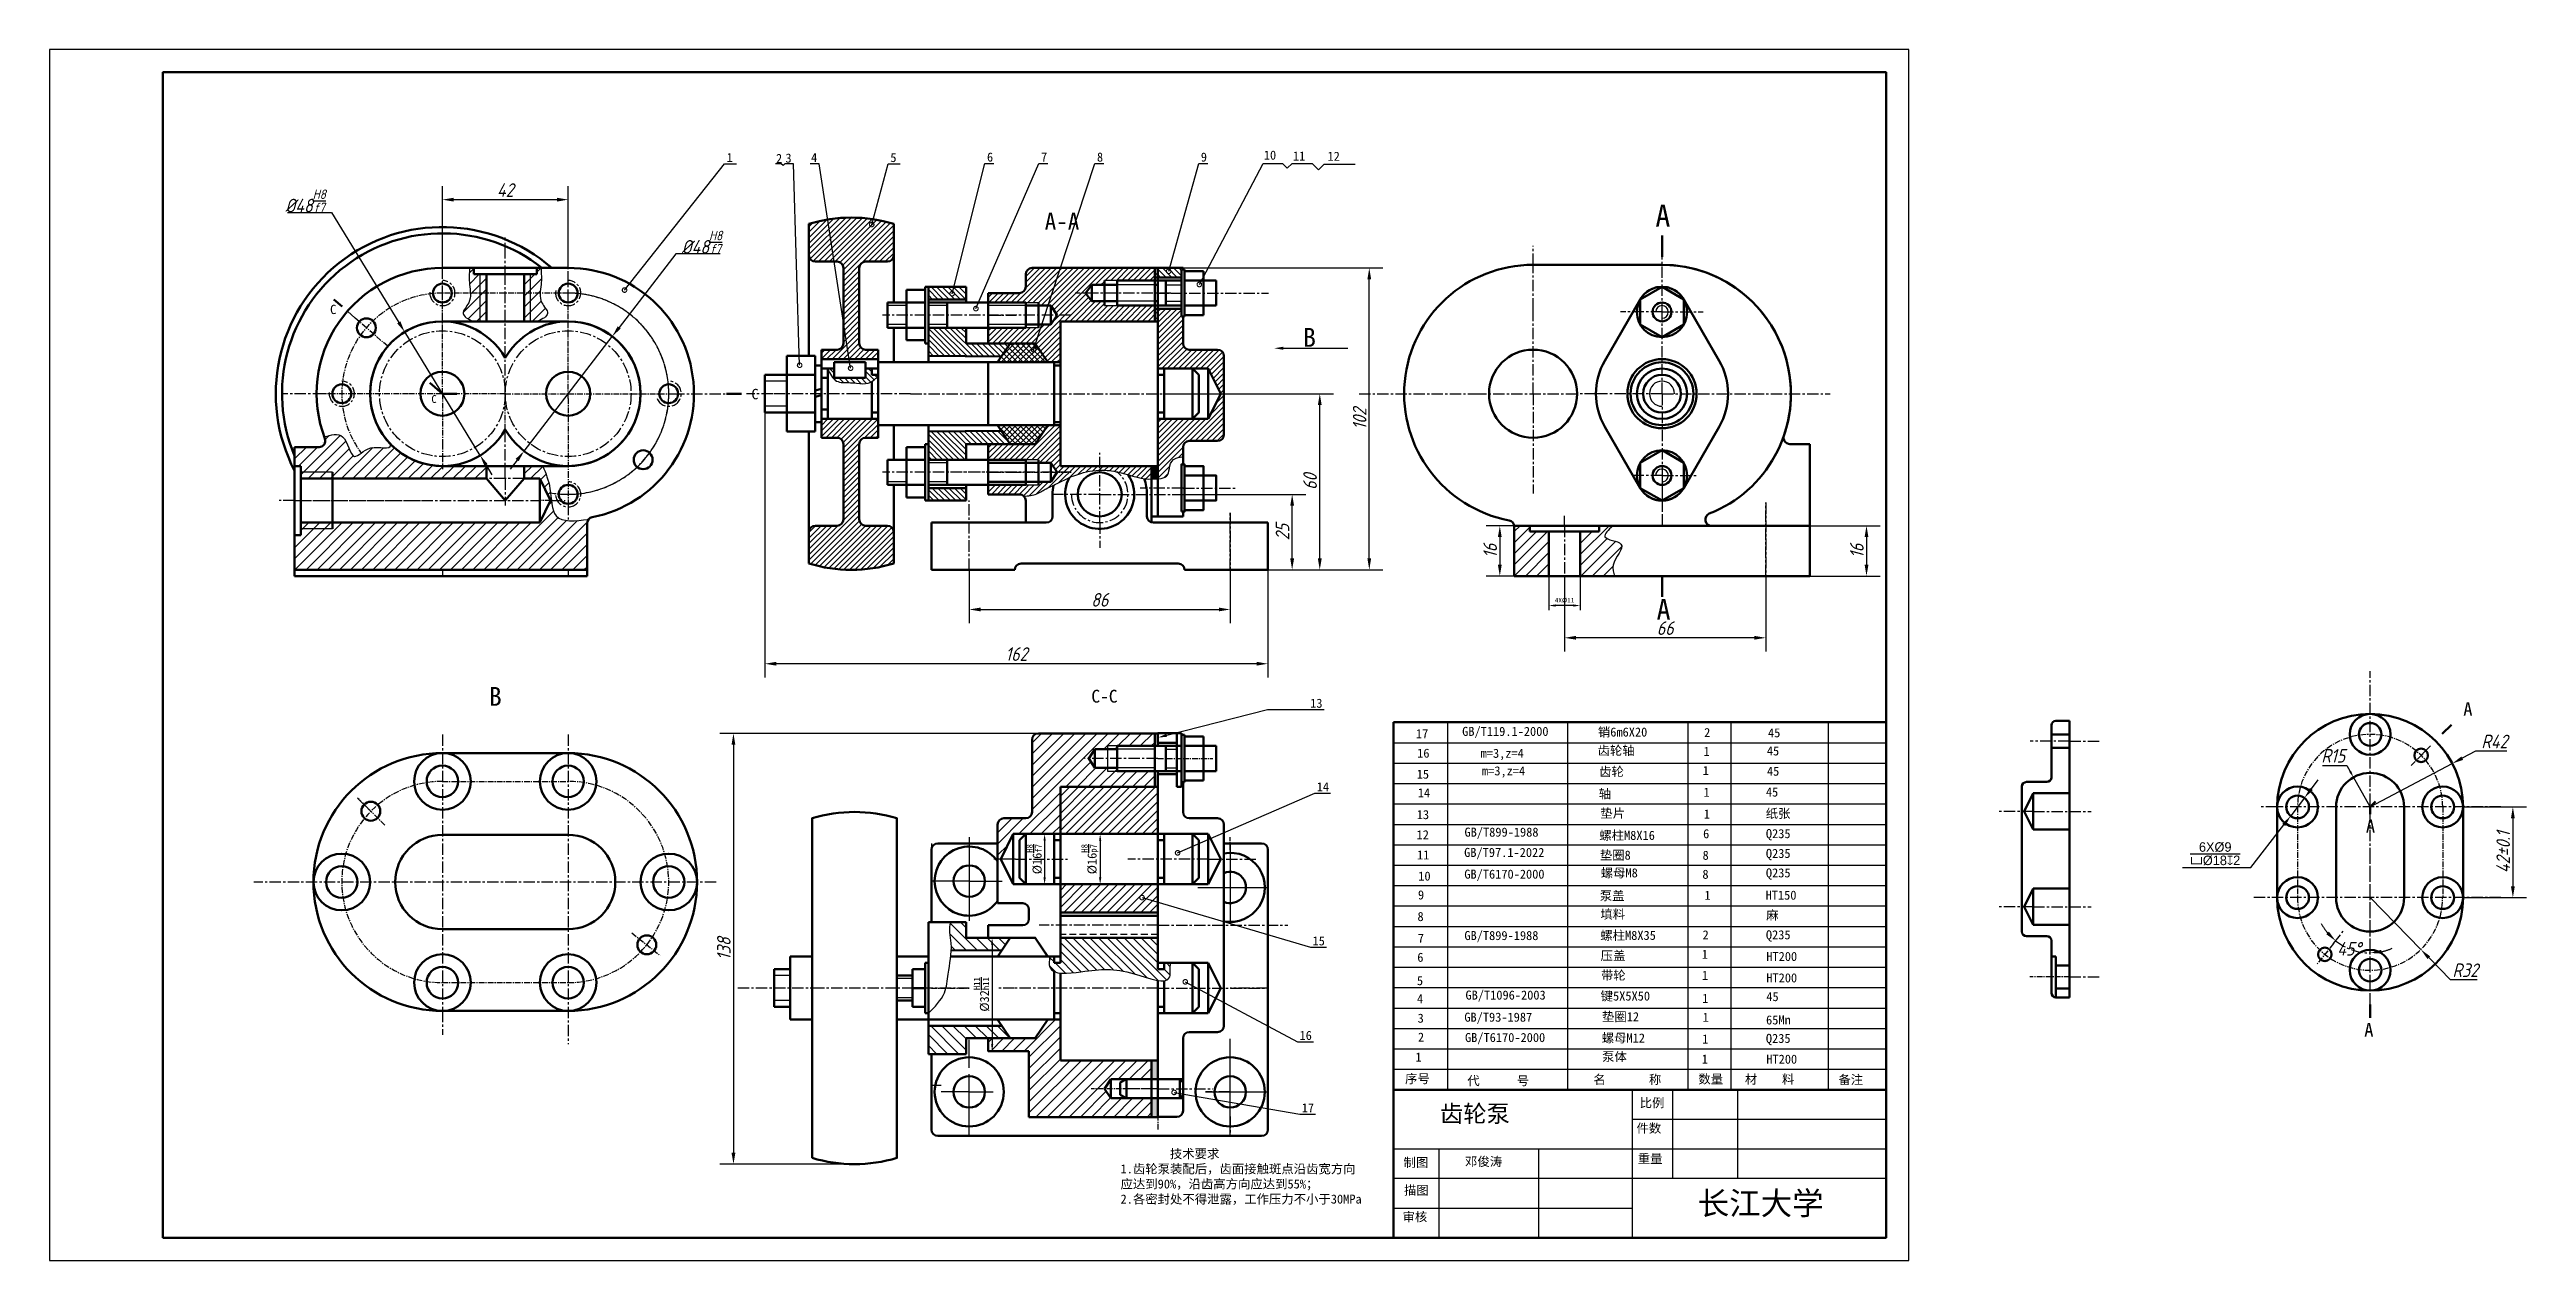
# Model space of a CAD drawing. Header units: inches. Extents: x 67 to 110576, y -3 to 1572927.
# Drawn here: x 57125 to 57671, y 784929 to 785196 of the extents above; entities that cross this region are included whole.
import ezdxf
from ezdxf import colors
from ezdxf.entities.mleader import LeaderData, LeaderLine
from ezdxf.math import Vec2, Vec3

# ---------------------------------------------------------------- set-up
doc = ezdxf.new("R2010")
doc.units = ezdxf.units.IN
doc.header["$MEASUREMENT"] = 0
for name, pattern in [('CENTER', [2, 1.25, -0.25, 0.25, -0.25]), ('CENTERX2', [4, 2.5, -0.5, 0.5, -0.5]), ('HIDDENX2', [0.75, 0.5, -0.25])]:
    doc.linetypes.add(name, pattern=pattern)
for name, color, linetype in [('点画线', 180, 'CENTER'), ('细实线', 7, 'Continuous'), ('虚线', 7, 'HIDDENX2')]:
    doc.layers.add(name, color=color, linetype=linetype)
for name, color, linetype, lineweight in [('点画线2', 5, 'CENTERX2', 25), ('粗·实线', 7, 'Continuous', 50), ('粗实线', 250, 'Continuous', 50)]:
    doc.layers.add(name, color=color, linetype=linetype, lineweight=lineweight)
doc.styles.add('仿宋1', font='simfang.ttf', dxfattribs={"height": 1})
doc.styles.add('仿宋2', font='simfang.ttf', dxfattribs={"height": 2})
doc.styles.add('仿宋3', font='simfang.ttf', dxfattribs={"height": 3})
doc.styles.add('文字', font='gbeitc.shx', dxfattribs={"height": 3, "bigfont": 'gbcbig.shx'})
doc.dimstyles.new('狭小空间', dxfattribs={"dimtxt": 2, "dimasz": 2.5, "dimexe": 3, "dimexo": 0, "dimtad": 1, "dimtoh": 1, "dimdec": 3, "dimdsep": 46, "dimtxsty": '文字', "dimcen": 2.5, "dimadec": 3, "dimazin": 0, "dimtfac": 1, "dimtdec": 3, "dimtmove": 1, "dimatfit": 3, "dimfxl": 1, "dimarcsym": 0})
doc.dimstyles.new('狭小非圆直径', dxfattribs={"dimtxt": 1, "dimasz": 1.5, "dimexe": 1, "dimexo": 0, "dimtad": 1, "dimtoh": 1, "dimdec": 3, "dimdsep": 46, "dimtxsty": '仿宋1', "dimcen": 2.5, "dimadec": 3, "dimazin": 0, "dimtfac": 1, "dimtdec": 3, "dimtmove": 0, "dimatfit": 3, "dimfxl": 1, "dimarcsym": 0})
doc.dimstyles.new('线性直径·', dxfattribs={"dimtxt": 2, "dimasz": 2.5, "dimexe": 3, "dimexo": 0, "dimtad": 1, "dimtoh": 1, "dimdec": 3, "dimdsep": 46, "dimtxsty": '文字', "dimcen": 2.5, "dimadec": 3, "dimazin": 0, "dimtfac": 1, "dimtdec": 3, "dimtmove": 0, "dimatfit": 3, "dimfxl": 1, "dimarcsym": 0})
pattern_1 = [(135, (-21065.05, -306376.4079), (-0.61287168836, -0.61287168836), [])]
pattern_2 = [(45, (-21065.05, -306376.4079), (-0.61287168836, 0.61287168836), [])]

msp = doc.modelspace()

# ---------------------------------------------------------------- texts
at = {"layer": '粗·实线', "char_height": 3, "attachment_point": 1, "style": '仿宋3'}
for s, width, insert in [('A', 3.826781, (57657.1601, 785052.307)), ('A ', 6.175957, (57635.6843, 785026.5159)), ('A ', 2.835829, (57635.3207, 784981.5651))]:
    msp.add_mtext_dynamic_manual_height_columns(s, width=width, gutter_width=15, heights=[0], dxfattribs=dict(at, insert=insert))
at = {"layer": '细实线', "attachment_point": 1}
for s, width, gutter_width, insert, char_height, style in [('2', 1.317109, 10, (57285.069, 785173.2152), 2, '仿宋2'), ('3', 3.031494, 10, (57287.1493, 785173.2883), 2, '仿宋2'), ('10', 4.118893, 10, (57392.657, 785173.9424), 2, '仿宋2'), ('11', 4.847334, 10, (57399.0736, 785173.7465), 2, '仿宋2'), ('12', 8.489932, 10, (57406.6949, 785173.6905), 2, '仿宋2'), ('A-A', 51.61698, 18.6807, (57344.3353, 785160.2255), 3.73613, '仿宋1'), ('A', 21.651851, 24.1975, (57479.005, 785162.0007), 4.8395, '仿宋1'), ('C ', 1.550193, 10.2799, (57186.7271, 785139.9464), 2.05598, '仿宋1'), ('B', 4.462466, 20.8016, (57401.3073, 785134.8339), 4.1603, '仿宋3'), ('C ', 7.381218, 11.5283, (57279.647, 785121.411), 2.30565, '仿宋1'), ('A', 11.321254, 22.73, (57479.2601, 785075.0326), 4.546, '仿宋1'), ('B', 11.121444, 20.8016, (57221.7539, 785055.6756), 4.1603, '仿宋3'), ('C-C', 27.805612, 14.1669, (57354.6127, 785055.049), 2.83338, '仿宋1'), ('17', 4.455748, 10, (57426.1928, 785046.3588), 2, '仿宋2'), ('GB/T119.1-2000', 16.987894, 10, (57436.3872, 785046.8767), 2, '仿宋2'), ('销6m6X20', 18.75904, 10, (57466.3209, 785046.7321), 2, '仿宋2'), ('2', 5.272207, 10, (57489.7524, 785046.6211), 2, '仿宋2'), ('45', 8.837772, 10, (57503.8425, 785046.5697), 2, '仿宋2'), ('16', 4.628488, 10, (57426.4688, 785042.0749), 2, '仿宋2'), ('   m=3,z=4', 20.482194, 10, (57436.3835, 785042.0534), 2, '仿宋2'), ('齿轮轴', 12.224323, 10, (57466.2508, 785042.6709), 2, '仿宋2'), ('1', 3.581646, 10, (57489.6205, 785042.4738), 2, '仿宋2'), ('45', 5.490799, 10, (57503.5814, 785042.5704), 2, '仿宋2'), ('15', 4.939356, 10, (57426.3656, 785037.4458), 2, '仿宋2'), ('14', 4.386684, 10, (57426.6074, 785033.3359), 2, '仿宋2'), ('m=3,z=4', 11.842388, 10, (57440.7612, 785038.1765), 2, '仿宋2'), ('轴', 9.028515, 10, (57466.5114, 785033.1229), 2, '仿宋2'), ('齿轮', 10.532095, 10, (57466.6031, 785038.0158), 2, '仿宋2'), ('1', 3.676945, 10, (57489.4351, 785038.2439), 2, '仿宋2'), ('1', 3.539358, 10, (57489.6094, 785033.4567), 2, '仿宋2'), ('45 ', 8.288613, 10, (57503.371, 785033.4962), 2, '仿宋2'), ('45 ', 6.45828, 10, (57503.6074, 785038.1003), 2, '仿宋2'), ('13', 3.087047, 10, (57426.3786, 785028.5291), 2, '仿宋2'), ('垫片', 7.194511, 10, (57466.8525, 785028.817), 2, '仿宋2'), ('1', 6.307961, 10, (57489.6583, 785028.6534), 2, '仿宋2'), ('纸张', 5.977419, 10, (57503.3335, 785028.7852), 2, '仿宋2'), ('12', 3.691557, 10, (57426.3354, 785024.082), 2, '仿宋2'), ('GB/T899-1988', 17.458522, 10, (57436.9071, 785024.6617), 2, '仿宋2'), ('螺柱M8X16', 15.074854, 10, (57466.6306, 785023.9605), 2, '仿宋2'), ('6', 6.190227, 10, (57489.5229, 785024.3211), 2, '仿宋2'), ('Q235', 8.566965, 10, (57503.3722, 785024.3359), 2, '仿宋2'), ('Q235', 8.566965, 10, (57503.3722, 785024.3359), 2, '仿宋2'), ('11', 4.49036, 10, (57426.4365, 785019.6382), 2, '仿宋2'), ('GB/T97.1-2022', 18.271746, 10, (57436.83, 785020.1859), 2, '仿宋2'), ('垫圈8', 10.590022, 10, (57466.7537, 785019.5857), 2, '仿宋2'), ('8', 2.986823, 10, (57489.4083, 785019.5653), 2, '仿宋2'), ('Q235', 8.566965, 10, (57503.3722, 785019.9664), 2, '仿宋2'), ('10', 4.318902, 10, (57426.7106, 785014.9712), 2, '仿宋2'), ('GB/T6170-2000', 19.315798, 10, (57436.8665, 785015.4007), 2, '仿宋2'), ('螺母M8', 8.587531, 10, (57466.9524, 785015.6834), 2, '仿宋2'), ('8', 3.817908, 10, (57489.3738, 785015.3799), 2, '仿宋2'), ('Q235', 8.566965, 10, (57503.3722, 785015.6835), 2, '仿宋2'), ('8 ', 4.798824, 10, (57426.539, 785006.0538), 2, '仿宋2'), ('9', 4.318982, 10, (57426.6418, 785010.8214), 2, '仿宋2'), ('泵盖', 9.493492, 10, (57466.7408, 785010.6368), 2, '仿宋2'), ('填料', 7.774584, 10, (57466.8742, 785006.5575), 2, '仿宋2'), ('1', 3.960261, 10, (57489.8219, 785010.7369), 2, '仿宋2'), ('HT150', 7.053501, 10, (57503.315, 785010.7645), 2, '仿宋2'), ('麻', 7.338603, 10, (57503.4321, 785006.3436), 2, '仿宋2'), ('7', 3.663435, 10, (57426.6077, 785001.2557), 2, '仿宋2'), ('GB/T899-1988', 14.880802, 10, (57436.884, 785001.8645), 2, '仿宋2'), ('螺柱M8X35', 14.703014, 10, (57466.848, 785001.9048), 2, '仿宋2'), ('2', 4.28646, 10, (57489.4053, 785002.0095), 2, '仿宋2'), ('Q235', 8.566965, 10, (57503.3722, 785002.0222), 2, '仿宋2'), ('6', 4.006191, 10, (57426.5003, 784997.0773), 2, '仿宋2'), ('压盖', 10.830624, 10, (57466.931, 784997.4498), 2, '仿宋2'), ('1', 4.458197, 10, (57489.2231, 784997.7266), 2, '仿宋2'), ('HT200', 6.171987, 10, (57503.4633, 784997.2488), 2, '仿宋2'), ('5 ', 3.449112, 10, (57426.4149, 784991.9145), 2, '仿宋2'), ('带轮 ', 7.122082, 10, (57466.9926, 784993.1092), 2, '仿宋2'), ('1', 2.954263, 10, (57489.2771, 784993.0837), 2, '仿宋2'), ('HT200', 6.171987, 10, (57503.4633, 784992.5314), 2, '仿宋2'), ('4', 4.694187, 10, (57426.43, 784987.9267), 2, '仿宋2'), ('GB/T93-1987', 9.106349, 10, (57436.8723, 784983.8641), 2, '仿宋2'), ('GB/T1096-2003', 12.287618, 10, (57437.1232, 784988.7332), 2, '仿宋2'), ('键5X5X50', 13.908858, 10, (57466.9322, 784988.5265), 2, '仿宋2'), ('垫圈12 ', 11.806333, 10, (57467.2294, 784983.9685), 2, '仿宋2'), ('1', 2.46129, 10, (57489.3265, 784988.0132), 2, '仿宋2'), ('45', 6.452523, 10, (57503.4643, 784988.3994), 2, '仿宋2'), ('3', 4.830231, 10, (57426.5664, 784983.6388), 2, '仿宋2'), ('2 ', 5.612609, 10, (57426.6344, 784979.4545), 2, '仿宋2'), ('GB/T6170-2000', 9.237186, 10, (57437.0178, 784979.3771), 2, '仿宋2'), ('螺母M12', 15.102575, 10, (57467.1723, 784979.2757), 2, '仿宋2'), ('1', 5.589076, 10, (57489.3273, 784979.0358), 2, '仿宋2'), ('1', 3.950929, 10, (57489.4262, 784983.847), 2, '仿宋2'), ('Q235', 8.566965, 10, (57503.3722, 784979.1835), 2, '仿宋2'), ('65Mn', 7.166271, 10, (57503.4071, 784983.2562), 2, '仿宋2'), (' 1 ', 6.909522, 10, (57424.7212, 784975.0605), 2, '仿宋2'), ('泵体', 11.625421, 10, (57467.244, 784975.1552), 2, '仿宋2'), ('1', 4.1588, 10, (57489.2322, 784974.6198), 2, '仿宋2'), ('HT200', 6.171987, 10, (57503.4633, 784974.6011), 2, '仿宋2'), ('序号', 6.131951, 15, (57423.7991, 784970.2982), 2, '仿宋2'), ('代      号', 19.118942, 10, (57437.5325, 784969.854), 2, '仿宋2'), ('名       称', 19.161769, 10, (57465.3103, 784970.1217), 2, '仿宋2'), ('数量', 5.496835, 10, (57488.4742, 784970.2305), 2, '仿宋2'), ('材    料', 14.524105, 10, (57498.737, 784970.1779), 2, '仿宋2'), ('备注', 7.977129, 10, (57519.3652, 784970.0895), 2, '仿宋2'), ('齿轮泵', 29.554178, 18.8407, (57431.5025, 784963.4751), 3.76815, '仿宋3'), ('比例', 5.643488, 5, (57475.5372, 784964.983), 2, '仿宋2'), ('件数', 6.329939, 5, (57474.8322, 784959.3723), 2, '仿宋2'), ('        技术要求\\P1.齿轮泵装配后，齿面接触斑点沿齿宽方向应达到90%，沿齿高方向应达到55%；\\P2.各密封处不得泄露，工作压力不小于30MPa', 52.616351, 10, (57361.0546, 784953.7549), 2, '仿宋2'), ('制图', 5.426457, 5, (57423.4654, 784951.8469), 2, '仿宋2'), ('邓俊涛', 12.572683, 10, (57437.0158, 784952.0342), 2, '仿宋2'), ('重量', 6.007134, 10, (57475.1235, 784952.6686), 2, '仿宋2'), ('描图', 5.938492, 5, (57423.5656, 784945.6951), 2, '仿宋2'), ('长江大学', 41.312696, 25.4479, (57488.3362, 784944.3759), 5.08958, '仿宋3'), ('审核', 5.524783, 10, (57423.2428, 784939.8496), 2, '仿宋2')]:
    msp.add_mtext_dynamic_manual_height_columns(s, width=width, gutter_width=gutter_width, heights=[0], dxfattribs=dict(at, insert=insert, char_height=char_height, style=style))
at = {"layer": '细实线', "insert": (57209.0702, 785120.0284), "char_height": 1.7296, "attachment_point": 1, "style": '仿宋1'}
msp.add_mtext('C', dxfattribs=at)

# ---------------------------------------------------------------- blocks, each defined once
blk = doc.blocks.new('*D116')
at = {"layer": 'Defpoints', "color": 0, "transparency": 16777216}
for p in [(57239.24, 785163.12), (57211.51, 785148.07), (57239.24, 785148.07)]:
    blk.add_point(p, dxfattribs=at)
at = {"layer": '细实线', "color": 0, "lineweight": -2, "transparency": 16777216}
for p, q in [((57211.51, 785148.07), (57211.51, 785166.12)), ((57239.24, 785148.07), (57239.24, 785166.12)), ((57214.01, 785163.12), (57236.74, 785163.12))]:
    blk.add_line(p, q, dxfattribs=at)
at = {"layer": '细实线', "color": 0, "transparency": 16777216}
for points in [[(57214.01, 785163.54), (57214.01, 785162.7), (57211.51, 785163.12)], [(57236.74, 785163.54), (57236.74, 785162.7), (57239.24, 785163.12)]]:
    blk.add_solid(points, dxfattribs=at)
at = {"layer": '细实线', "color": 0, "transparency": 16777216, "insert": (57225.37, 785165.24), "char_height": 3, "attachment_point": 5, "style": '文字'}
blk.add_mtext('42', dxfattribs=at)
blk = doc.blocks.new('*D117')
at = {"layer": 'Defpoints', "color": 0, "transparency": 16777216}
for p in [(57373.74, 785098.14), (57398.9, 785098.14), (57393.56, 785081.5)]:
    blk.add_point(p, dxfattribs=at)
at = {"layer": '细实线', "color": 0, "lineweight": -2, "transparency": 16777216}
for p, q in [((57373.74, 785098.14), (57401.9, 785098.14)), ((57398.9, 785084), (57398.9, 785095.64)), ((57393.56, 785081.5), (57401.9, 785081.5))]:
    blk.add_line(p, q, dxfattribs=at)
at = {"layer": '细实线', "color": 0, "transparency": 16777216}
for points in [[(57398.48, 785095.64), (57399.32, 785095.64), (57398.9, 785098.14)], [(57398.48, 785084), (57399.32, 785084), (57398.9, 785081.5)]]:
    blk.add_solid(points, dxfattribs=at)
at = {"layer": '细实线', "color": 0, "transparency": 16777216, "insert": (57396.77, 785089.82), "char_height": 3, "attachment_point": 5, "rotation": 90, "style": '文字'}
blk.add_mtext('25', dxfattribs=at)
blk = doc.blocks.new('*D118')
at = {"layer": 'Defpoints', "color": 0, "transparency": 16777216}
for p in [(57513.05, 785091.21), (57513.05, 785080.12), (57525.56, 785080.12)]:
    blk.add_point(p, dxfattribs=at)
at = {"layer": '细实线', "color": 0, "lineweight": -2, "transparency": 16777216}
for p, q in [((57513.05, 785091.21), (57528.56, 785091.21)), ((57525.56, 785088.71), (57525.56, 785082.62)), ((57513.05, 785080.12), (57528.56, 785080.12))]:
    blk.add_line(p, q, dxfattribs=at)
at = {"layer": '细实线', "color": 0, "transparency": 16777216}
for points in [[(57525.14, 785088.71), (57525.98, 785088.71), (57525.56, 785091.21)], [(57525.14, 785082.62), (57525.98, 785082.62), (57525.56, 785080.12)]]:
    blk.add_solid(points, dxfattribs=at)
at = {"layer": '细实线', "color": 0, "transparency": 16777216, "insert": (57523.44, 785085.66), "char_height": 3, "width": 1.1657, "attachment_point": 5, "rotation": 90, "style": '文字'}
blk.add_mtext('16', dxfattribs=at)
blk = doc.blocks.new('*D158')
at = {"layer": 'Defpoints', "color": 0, "transparency": 16777216}
for p in [(57622.14, 785031.2), (57619.1, 785027.23)]:
    blk.add_point(p, dxfattribs=at)
at = {"layer": '细实线', "color": 0, "lineweight": -2, "transparency": 16777216}
for p, q in [((57623.67, 785033.18), (57625.19, 785035.16)), ((57622.14, 785031.2), (57619.1, 785027.23)), ((57610.34, 785015.84), (57617.57, 785025.25)), ((57595.21, 785015.84), (57610.34, 785015.84))]:
    blk.add_line(p, q, dxfattribs=at)
at = {"layer": '细实线', "color": 0, "transparency": 16777216}
for points in [[(57623.34, 785033.43), (57624, 785032.93), (57622.14, 785031.2)], [(57617.24, 785025.51), (57617.9, 785025), (57619.1, 785027.23)]]:
    blk.add_solid(points, dxfattribs=at)
at = {"layer": '细实线', "color": 0, "transparency": 16777216, "insert": (57602.46, 785018.91), "char_height": 3, "attachment_point": 5, "style": '文字'}
blk.add_mtext('{\\Fgdt|c134;\\H0.7x;\\S6X%%C9/v%%C18x2;}', dxfattribs=at)
blk = doc.blocks.new('*D113')
at = {"layer": 'Defpoints', "color": 0, "transparency": 16777216}
for p in [(57632.95, 785035.75), (57636.62, 785029.22)]:
    blk.add_point(p, dxfattribs=at)
at = {"layer": '细实线', "color": 0, "lineweight": -2, "transparency": 16777216}
for p, q in [((57626.1, 785038.37), (57631.48, 785038.37)), ((57631.48, 785038.37), (57632.21, 785037.06)), ((57636.62, 785029.22), (57632.95, 785035.75))]:
    blk.add_line(p, q, dxfattribs=at)
at = {"layer": '细实线', "color": 0, "transparency": 16777216}
blk.add_solid([(57632.43, 785037.18), (57631.99, 785036.94), (57632.95, 785035.75)], dxfattribs=at)
at = {"layer": '细实线', "color": 0, "transparency": 16777216, "insert": (57628.48, 785040.49), "char_height": 3, "attachment_point": 5, "style": '文字'}
blk.add_mtext('R15', dxfattribs=at)
blk = doc.blocks.new('*D159')
at = {"layer": 'Defpoints', "color": 0, "transparency": 16777216}
for p in [(57636.62, 785019.22), (57628.53, 784999.08), (57633.9, 784997.33), (57624.92, 784994.57), (57636.62, 784988.72)]:
    blk.add_point(p, dxfattribs=at)
at = {"layer": '点画线2', "color": 0, "lineweight": -2, "transparency": 16777216}
blk.add_line((57628.53, 784999.08), (57630.88, 785002.04), dxfattribs=at)
for start, end in [(207.8396, 219.6106), (231.3817, 270), (281.7711, 293.5422)]:
    blk.add_arc((57636.62, 785009.22), 12.19, start, end, dxfattribs=at)
at = {"layer": '点画线2', "color": 0, "transparency": 16777216}
for points in [[(57627.52, 785001.74), (57626.94, 785001.15), (57629.01, 784999.69)], [(57639.15, 784996.87), (57639.06, 784997.7), (57636.62, 784997.03)]]:
    blk.add_solid(points, dxfattribs=at)
at = {"layer": '点画线2', "color": 0, "transparency": 16777216, "insert": (57631.98, 784997.94), "char_height": 3, "attachment_point": 5, "style": '文字'}
blk.add_mtext('45%%D', dxfattribs=at)
blk = doc.blocks.new('*D114')
at = {"layer": 'Defpoints', "color": 0, "transparency": 16777216}
for p in [(57636.62, 785009.22), (57647.81, 784997.78)]:
    blk.add_point(p, dxfattribs=at)
at = {"layer": '细实线', "color": 0, "lineweight": -2, "transparency": 16777216}
for p, q in [((57636.62, 785009.22), (57647.81, 784997.78)), ((57654.35, 784991.09), (57649.56, 784995.99)), ((57660.23, 784991.09), (57654.35, 784991.09))]:
    blk.add_line(p, q, dxfattribs=at)
at = {"layer": '细实线', "color": 0, "transparency": 16777216}
blk.add_solid([(57649.85, 784996.28), (57649.26, 784995.7), (57647.81, 784997.78)], dxfattribs=at)
at = {"layer": '细实线', "color": 0, "transparency": 16777216, "insert": (57657.6, 784993.21), "char_height": 3, "attachment_point": 5, "style": '文字'}
blk.add_mtext('R32', dxfattribs=at)
blk = doc.blocks.new('*D115')
at = {"layer": 'Defpoints', "color": 0, "transparency": 16777216}
for p in [(57654.74, 785038.8), (57636.62, 785029.22)]:
    blk.add_point(p, dxfattribs=at)
at = {"layer": '细实线', "color": 0, "lineweight": -2, "transparency": 16777216}
for p, q in [((57636.62, 785029.22), (57654.74, 785038.8)), ((57659.88, 785041.52), (57656.95, 785039.97)), ((57666.78, 785041.52), (57659.88, 785041.52))]:
    blk.add_line(p, q, dxfattribs=at)
at = {"layer": '细实线', "color": 0, "transparency": 16777216}
blk.add_solid([(57656.75, 785040.34), (57657.14, 785039.6), (57654.74, 785038.8)], dxfattribs=at)
at = {"layer": '细实线', "color": 0, "transparency": 16777216, "insert": (57664.03, 785043.65), "char_height": 3, "attachment_point": 5, "style": '文字'}
blk.add_mtext('R42', dxfattribs=at)
blk = doc.blocks.new('*D160')
at = {"layer": 'Defpoints', "color": 0, "transparency": 16777216}
for p in [(57657.12, 785029.22), (57657.12, 785009.22), (57668.1, 785009.22)]:
    blk.add_point(p, dxfattribs=at)
at = {"layer": '细实线', "color": 0, "lineweight": -2, "transparency": 16777216}
for p, q in [((57657.12, 785029.22), (57671.1, 785029.22)), ((57668.1, 785026.72), (57668.1, 785011.72)), ((57657.12, 785009.22), (57671.1, 785009.22))]:
    blk.add_line(p, q, dxfattribs=at)
at = {"layer": '细实线', "color": 0, "transparency": 16777216}
for points in [[(57667.68, 785026.72), (57668.52, 785026.72), (57668.1, 785029.22)], [(57667.68, 785011.72), (57668.52, 785011.72), (57668.1, 785009.22)]]:
    blk.add_solid(points, dxfattribs=at)
at = {"layer": '细实线', "color": 0, "transparency": 16777216, "insert": (57665.97, 785019.22), "char_height": 3, "attachment_point": 5, "rotation": 90, "style": '文字'}
blk.add_mtext('42%%P0.1', dxfattribs=at)
blk = doc.blocks.new('*D161')
at = {"layer": 'Defpoints', "color": 0, "transparency": 16777216}
for p in [(57203.19, 785133.94), (57219.83, 785106.73)]:
    blk.add_point(p, dxfattribs=at)
at = {"layer": '细实线', "color": 0, "lineweight": -2, "transparency": 16777216}
for p, q in [((57177.31, 785160.29), (57187.07, 785160.29)), ((57187.07, 785160.29), (57201.88, 785136.07)), ((57219.83, 785106.73), (57203.19, 785133.94)), ((57221.13, 785104.59), (57222.44, 785102.46))]:
    blk.add_line(p, q, dxfattribs=at)
at = {"layer": '细实线', "color": 0, "transparency": 16777216}
for points in [[(57202.24, 785136.29), (57201.53, 785135.85), (57203.19, 785133.94)], [(57221.49, 785104.81), (57220.78, 785104.38), (57219.83, 785106.73)]]:
    blk.add_solid(points, dxfattribs=at)
at = {"layer": '细实线', "color": 0, "transparency": 16777216, "insert": (57181.32, 785162.84), "char_height": 3, "width": 4.9486, "attachment_point": 5, "style": '文字'}
blk.add_mtext('%%C48{\\H0.7x;\\SH8/f7;}', dxfattribs=at)
blk = doc.blocks.new('*D162')
at = {"layer": 'Defpoints', "color": 0, "transparency": 16777216}
for p in [(57248.97, 785132.97), (57229.52, 785107.69)]:
    blk.add_point(p, dxfattribs=at)
at = {"layer": '细实线', "color": 0, "lineweight": -2, "transparency": 16777216}
for p, q in [((57262.98, 785151.19), (57250.49, 785134.96)), ((57272.74, 785151.19), (57262.98, 785151.19)), ((57229.52, 785107.69), (57248.97, 785132.97)), ((57227.99, 785105.71), (57226.47, 785103.73))]:
    blk.add_line(p, q, dxfattribs=at)
at = {"layer": '细实线', "color": 0, "transparency": 16777216}
for points in [[(57250.16, 785135.21), (57250.82, 785134.7), (57248.97, 785132.97)], [(57227.66, 785105.96), (57228.33, 785105.46), (57229.52, 785107.69)]]:
    blk.add_solid(points, dxfattribs=at)
at = {"layer": '细实线', "color": 0, "transparency": 16777216, "insert": (57268.73, 785153.74), "char_height": 3, "attachment_point": 5, "style": '文字'}
blk.add_mtext('%%C48{\\H0.7x;\\SH8/f7;}', dxfattribs=at)
blk = doc.blocks.new('_DotSmall')
at = {"color": 0, "linetype": 'ByBlock', "const_width": 0.5}
blk.add_lwpolyline([(-0.0625, 0, 1), (0.0625, 0, 1)], format="xyb", close=True, dxfattribs=at)
blk = doc.blocks.new('*D163')
at = {"layer": 'Defpoints', "color": 0, "transparency": 16777216}
for p in [(57327.68, 785081.5), (57385.24, 785081.5), (57385.24, 785072.76)]:
    blk.add_point(p, dxfattribs=at)
at = {"layer": '细实线', "color": 0, "lineweight": -2, "transparency": 16777216}
for p, q in [((57327.68, 785081.5), (57327.68, 785069.76)), ((57385.24, 785081.5), (57385.24, 785069.76)), ((57330.18, 785072.76), (57382.74, 785072.76))]:
    blk.add_line(p, q, dxfattribs=at)
at = {"layer": '细实线', "color": 0, "transparency": 16777216}
for points in [[(57330.18, 785073.17), (57330.18, 785072.34), (57327.68, 785072.76)], [(57382.74, 785073.17), (57382.74, 785072.34), (57385.24, 785072.76)]]:
    blk.add_solid(points, dxfattribs=at)
at = {"layer": '细实线', "color": 0, "transparency": 16777216, "insert": (57356.46, 785074.88), "char_height": 3, "attachment_point": 5, "style": '文字'}
blk.add_mtext('86', dxfattribs=at)
blk = doc.blocks.new('*D164')
at = {"layer": 'Defpoints', "color": 0, "transparency": 16777216}
for p in [(57282.61, 785116.17), (57393.56, 785081.5), (57282.61, 785060.79)]:
    blk.add_point(p, dxfattribs=at)
at = {"layer": '细实线', "color": 0, "lineweight": -2, "transparency": 16777216}
for p, q in [((57282.61, 785116.17), (57282.61, 785057.79)), ((57393.56, 785081.5), (57393.56, 785057.79)), ((57391.06, 785060.79), (57285.11, 785060.79))]:
    blk.add_line(p, q, dxfattribs=at)
at = {"layer": '细实线', "color": 0, "transparency": 16777216}
for points in [[(57285.11, 785061.21), (57285.11, 785060.38), (57282.61, 785060.79)], [(57391.06, 785061.21), (57391.06, 785060.38), (57393.56, 785060.79)]]:
    blk.add_solid(points, dxfattribs=at)
at = {"layer": '细实线', "color": 0, "transparency": 16777216, "insert": (57338.09, 785062.92), "char_height": 3, "attachment_point": 5, "style": '文字'}
blk.add_mtext('162', dxfattribs=at)
blk = doc.blocks.new('*D165')
at = {"layer": 'Defpoints', "color": 0, "transparency": 16777216}
for p in [(57373.55, 785120.33), (57404.99, 785120.33), (57396.92, 785081.5)]:
    blk.add_point(p, dxfattribs=at)
at = {"layer": '细实线', "color": 0, "lineweight": -2, "transparency": 16777216}
for p, q in [((57373.55, 785120.33), (57407.99, 785120.33)), ((57404.99, 785084), (57404.99, 785117.83)), ((57396.92, 785081.5), (57407.99, 785081.5))]:
    blk.add_line(p, q, dxfattribs=at)
at = {"layer": '细实线', "color": 0, "transparency": 16777216}
for points in [[(57404.57, 785117.83), (57405.41, 785117.83), (57404.99, 785120.33)], [(57404.57, 785084), (57405.41, 785084), (57404.99, 785081.5)]]:
    blk.add_solid(points, dxfattribs=at)
at = {"layer": '细实线', "color": 0, "transparency": 16777216, "insert": (57402.86, 785100.92), "char_height": 3, "attachment_point": 5, "rotation": 90, "style": '文字'}
blk.add_mtext('60', dxfattribs=at)
blk = doc.blocks.new('*D166')
at = {"layer": 'Defpoints', "color": 0, "transparency": 16777216}
for p in [(57374.84, 785148.07), (57415.91, 785148.07), (57404.99, 785081.5)]:
    blk.add_point(p, dxfattribs=at)
at = {"layer": '细实线', "color": 0, "lineweight": -2, "transparency": 16777216}
for p, q in [((57374.84, 785148.07), (57418.91, 785148.07)), ((57415.91, 785084), (57415.91, 785145.57)), ((57404.99, 785081.5), (57418.91, 785081.5))]:
    blk.add_line(p, q, dxfattribs=at)
at = {"layer": '细实线', "color": 0, "transparency": 16777216}
for points in [[(57415.49, 785145.57), (57416.32, 785145.57), (57415.91, 785148.07)], [(57415.49, 785084), (57416.32, 785084), (57415.91, 785081.5)]]:
    blk.add_solid(points, dxfattribs=at)
at = {"layer": '细实线', "color": 0, "transparency": 16777216, "insert": (57413.78, 785114.79), "char_height": 3, "attachment_point": 5, "rotation": 90, "style": '文字'}
blk.add_mtext('102', dxfattribs=at)
blk = doc.blocks.new('*D167')
at = {"layer": 'Defpoints', "color": 0, "transparency": 16777216}
for p in [(57447.86, 785091.21), (57444.69, 785080.12), (57447.87, 785080.12)]:
    blk.add_point(p, dxfattribs=at)
at = {"layer": '细实线', "color": 0, "lineweight": -2, "transparency": 16777216}
for p, q in [((57447.86, 785091.21), (57441.69, 785091.21)), ((57444.69, 785088.71), (57444.69, 785082.62)), ((57447.87, 785080.12), (57441.69, 785080.12))]:
    blk.add_line(p, q, dxfattribs=at)
at = {"layer": '细实线', "color": 0, "transparency": 16777216}
for points in [[(57444.27, 785088.71), (57445.11, 785088.71), (57444.69, 785091.21)], [(57444.27, 785082.62), (57445.11, 785082.62), (57444.69, 785080.12)]]:
    blk.add_solid(points, dxfattribs=at)
at = {"layer": '细实线', "color": 0, "transparency": 16777216, "insert": (57442.57, 785085.66), "char_height": 3, "attachment_point": 5, "rotation": 90, "style": '文字'}
blk.add_mtext('16', dxfattribs=at)
blk = doc.blocks.new('*D168')
at = {"layer": 'Defpoints', "color": 0, "transparency": 16777216}
for p in [(57455.5, 785080.12), (57462.43, 785080.12), (57455.5, 785073.63)]:
    blk.add_point(p, dxfattribs=at)
at = {"layer": '细实线', "color": 0, "lineweight": -2, "transparency": 16777216}
for p, q in [((57455.5, 785080.12), (57455.5, 785072.63)), ((57462.43, 785080.12), (57462.43, 785072.63)), ((57460.93, 785073.63), (57457, 785073.63))]:
    blk.add_line(p, q, dxfattribs=at)
at = {"layer": '细实线', "color": 0, "transparency": 16777216}
for points in [[(57457, 785073.88), (57457, 785073.38), (57455.5, 785073.63)], [(57460.93, 785073.88), (57460.93, 785073.38), (57462.43, 785073.63)]]:
    blk.add_solid(points, dxfattribs=at)
at = {"layer": '细实线', "color": 0, "transparency": 16777216, "insert": (57458.97, 785074.79), "char_height": 1, "attachment_point": 5, "style": '仿宋1'}
blk.add_mtext('4X%%C11', dxfattribs=at)
blk = doc.blocks.new('*D169')
at = {"layer": 'Defpoints', "color": 0, "transparency": 16777216}
for p in [(57458.97, 785080.12), (57503.34, 785080.12), (57458.97, 785066.51)]:
    blk.add_point(p, dxfattribs=at)
at = {"layer": '细实线', "color": 0, "lineweight": -2, "transparency": 16777216}
for p, q in [((57458.97, 785080.12), (57458.97, 785063.51)), ((57503.34, 785080.12), (57503.34, 785063.51)), ((57500.84, 785066.51), (57461.47, 785066.51))]:
    blk.add_line(p, q, dxfattribs=at)
at = {"layer": '细实线', "color": 0, "transparency": 16777216}
for points in [[(57461.47, 785066.93), (57461.47, 785066.1), (57458.97, 785066.51)], [(57500.84, 785066.93), (57500.84, 785066.1), (57503.34, 785066.51)]]:
    blk.add_solid(points, dxfattribs=at)
at = {"layer": '细实线', "color": 0, "transparency": 16777216, "insert": (57481.16, 785068.64), "char_height": 3, "attachment_point": 5, "style": '文字'}
blk.add_mtext('66', dxfattribs=at)
blk = doc.blocks.new('*D170')
at = {"layer": 'Defpoints', "color": 0, "transparency": 16777216}
for p in [(57342.94, 785045.43), (57275.69, 784950.45), (57302.38, 784950.45)]:
    blk.add_point(p, dxfattribs=at)
at = {"layer": '细实线', "color": 0, "lineweight": -2, "transparency": 16777216}
for p, q in [((57342.94, 785045.43), (57272.69, 785045.43)), ((57275.69, 785042.93), (57275.69, 784952.95)), ((57302.38, 784950.45), (57272.69, 784950.45))]:
    blk.add_line(p, q, dxfattribs=at)
at = {"layer": '细实线', "color": 0, "transparency": 16777216}
for points in [[(57275.27, 785042.93), (57276.11, 785042.93), (57275.69, 785045.43)], [(57275.27, 784952.95), (57276.11, 784952.95), (57275.69, 784950.45)]]:
    blk.add_solid(points, dxfattribs=at)
at = {"layer": '细实线', "color": 0, "transparency": 16777216, "insert": (57273.57, 784997.94), "char_height": 3, "attachment_point": 5, "rotation": 90, "style": '文字'}
blk.add_mtext('138', dxfattribs=at)
blk = doc.blocks.new('*D171')
at = {"layer": 'Defpoints', "color": 0, "transparency": 16777216}
for p in [(57332.99, 785000.36), (57332.74, 784975.4), (57332.99, 784975.4)]:
    blk.add_point(p, dxfattribs=at)
at = {"layer": '细实线', "color": 0, "lineweight": -2, "transparency": 16777216}
for p, q in [((57332.99, 785000.36), (57331.74, 785000.36)), ((57332.74, 784998.86), (57332.74, 784976.9)), ((57332.99, 784975.4), (57331.74, 784975.4))]:
    blk.add_line(p, q, dxfattribs=at)
at = {"layer": '细实线', "color": 0, "transparency": 16777216}
for points in [[(57332.49, 784998.86), (57332.99, 784998.86), (57332.74, 785000.36)], [(57332.49, 784976.9), (57332.99, 784976.9), (57332.74, 784975.4)]]:
    blk.add_solid(points, dxfattribs=at)
at = {"layer": '细实线', "color": 0, "transparency": 16777216, "insert": (57330.41, 784987.88), "char_height": 2, "width": 3.5388, "attachment_point": 5, "rotation": 90, "style": '仿宋2'}
blk.add_mtext('%%C32{\\H0.7x;\\SH11/h11;}', dxfattribs=at)
blk = doc.blocks.new('*D172')
at = {"layer": 'Defpoints', "color": 0, "transparency": 16777216}
for p in [(57345.22, 785023.26), (57344.31, 785012.16), (57345.22, 785012.16)]:
    blk.add_point(p, dxfattribs=at)
at = {"layer": '细实线', "color": 0, "lineweight": -2, "transparency": 16777216}
for p, q in [((57345.22, 785023.26), (57343.31, 785023.26)), ((57344.31, 785021.76), (57344.31, 785013.66)), ((57345.22, 785012.16), (57343.31, 785012.16))]:
    blk.add_line(p, q, dxfattribs=at)
at = {"layer": '细实线', "color": 0, "transparency": 16777216}
for points in [[(57344.06, 785021.76), (57344.56, 785021.76), (57344.31, 785023.26)], [(57344.06, 785013.66), (57344.56, 785013.66), (57344.31, 785012.16)]]:
    blk.add_solid(points, dxfattribs=at)
at = {"layer": '细实线', "color": 0, "transparency": 16777216, "insert": (57342.01, 785017.71), "char_height": 2, "attachment_point": 5, "rotation": 90, "style": '仿宋2'}
blk.add_mtext('%%C16{\\H0.7x;\\SH8/f7;}', dxfattribs=at)
blk = doc.blocks.new('*D173')
at = {"layer": 'Defpoints', "color": 0, "transparency": 16777216}
for p in [(57358.54, 785023.26), (57356.56, 785012.16), (57358.54, 785012.16)]:
    blk.add_point(p, dxfattribs=at)
at = {"layer": '细实线', "color": 0, "lineweight": -2, "transparency": 16777216}
for p, q in [((57358.54, 785023.26), (57355.56, 785023.26)), ((57356.56, 785021.76), (57356.56, 785013.66)), ((57358.54, 785012.16), (57355.56, 785012.16))]:
    blk.add_line(p, q, dxfattribs=at)
at = {"layer": '细实线', "color": 0, "transparency": 16777216}
for points in [[(57356.31, 785021.76), (57356.81, 785021.76), (57356.56, 785023.26)], [(57356.31, 785013.66), (57356.81, 785013.66), (57356.56, 785012.16)]]:
    blk.add_solid(points, dxfattribs=at)
at = {"layer": '细实线', "color": 0, "transparency": 16777216, "insert": (57354.12, 785017.71), "char_height": 2, "attachment_point": 5, "rotation": 90, "style": '仿宋2'}
blk.add_mtext('%%C16{\\H0.7x;\\SH8/p7;}', dxfattribs=at)

# ---------------------------------------------------------------- dimensions: what is measured, and where the dimension line sits
at = {"layer": '点画线2'}
dim = msp.add_angular_dim_2l(base=(57633.9036, 784997.3322), line1=((57628.5265, 784999.0848), (57624.9191, 784994.5689)), line2=((57636.6194, 784988.716), (57636.6194, 785019.216)), text='45%%D', dimstyle='狭小空间', override={"dimtad": 0, "dimtih": 1}, dxfattribs=at)
dim.commit()
dim.dimension.update_dxf_attribs({"geometry": '*D159', "text_midpoint": (57631.9815, 784997.9426), "dimtype": 162})
at = {"layer": '细实线'}
for p1, p2, text, dimstyle, picture, middle in [((57219.8273, 785106.7274), (57203.1865, 785133.9381), '%%C48{\\H0.7x;\\SH8/f7;}', '线性直径·', '*D161', (57181.3217, 785160.2929)), ((57229.5192, 785107.6918), (57248.9655, 785132.9737), '%%C48{\\H0.7x;\\SH8/f7;}', '线性直径·', '*D162', (57268.7265, 785151.1927)), ((57622.1428, 785031.1982), (57619.096, 785027.2338), '{\\Fgdt|c134;\\H0.7x;\\S6X%%C9/v%%C18x2;}', '狭小空间', '*D158', (57610.3368, 785015.8364))]:
    dim = msp.add_diameter_dim_2p(p1=p1, p2=p2, text=text, dimstyle=dimstyle, dxfattribs=at)
    dim.commit()
    dim.dimension.update_dxf_attribs({"geometry": picture, "text_midpoint": middle, "dimtype": 163})
for base, p1, p2, text, dimstyle, override, picture, middle in [((57239.2423, 785163.1191), (57211.5069, 785148.0681), (57239.2423, 785148.0681), '42', '线性直径·', {"dimtmove": 1}, '*D116', (57225.3746, 785165.2441)), ((57455.4998, 785073.6345), (57462.4336, 785080.1164), (57455.4998, 785080.1164), '4X%%C11', '狭小非圆直径', {"dimpost": '%%c<>'}, '*D168', (57458.9667, 785074.7938))]:
    dim = msp.add_linear_dim(base=base, p1=p1, p2=p2, text=text, dimstyle=dimstyle, override=override, dxfattribs=at)
    dim.commit()
    dim.dimension.update_dxf_attribs({"geometry": picture, "text_midpoint": middle})
for base, p1, p2, text, picture, middle in [((57415.9071, 785148.0681), (57404.9892, 785081.5032), (57374.8351, 785148.0681), '102', '*D166', (57413.7821, 785114.7857)), ((57404.9892, 785120.3327), (57396.9215, 785081.5032), (57373.5529, 785120.3327), '60', '*D165', (57402.8642, 785100.918)), ((57398.8997, 785098.1444), (57393.5565, 785081.5032), (57373.7423, 785098.1444), '25', '*D117', (57396.7747, 785089.8238)), ((57444.69, 785080.1164), (57447.8617, 785091.2106), (57447.8726, 785080.1164), '16', '*D167', (57442.565, 785085.6635)), ((57525.5607, 785080.1164), (57513.0508, 785091.2106), (57513.0508, 785080.1164), '16', '*D118', (57523.4357, 785085.6635)), ((57275.6905, 784950.4534), (57342.9394, 785045.4313), (57302.3753, 784950.4534), '138', '*D170', (57273.5655, 784997.9423)), ((57668.0984, 785009.216), (57657.1194, 785029.216), (57657.1194, 785009.216), '42%%P0.1', '*D160', (57665.9734, 785019.216))]:
    dim = msp.add_linear_dim(base=base, p1=p1, p2=p2, angle=90, text=text, dimstyle='线性直径·', dxfattribs=at)
    dim.commit()
    dim.dimension.update_dxf_attribs({"geometry": picture, "text_midpoint": middle})
for base, p1, p2, text, picture, middle in [((57282.6149, 785060.7942), (57393.5565, 785081.5032), (57282.6149, 785116.1724), '162', '*D164', (57338.0857, 785062.9192)), ((57385.2359, 785072.7553), (57327.6849, 785081.5032), (57385.2359, 785081.5032), '86', '*D163', (57356.4604, 785074.8803))]:
    dim = msp.add_linear_dim(base=base, p1=p1, p2=p2, text=text, dimstyle='线性直径·', dxfattribs=at)
    dim.commit()
    dim.dimension.update_dxf_attribs({"geometry": picture, "text_midpoint": middle})
dim = msp.add_linear_dim(base=(57458.9667, 785066.5133), p1=(57503.3434, 785080.1164), p2=(57458.9667, 785080.1164), text='66', dimstyle='线性直径·', dxfattribs=at)
dim.commit()
dim.dimension.update_dxf_attribs({"geometry": '*D169', "text_midpoint": (57481.155, 785066.5133), "dimtype": 160})
for center, mpoint, text, picture, middle in [((57636.6194, 785029.216), (57654.7399, 785038.8023), 'R42', '*D115', (57664.0267, 785041.5225)), ((57636.6194, 785009.216), (57647.8075, 784997.7781), 'R32', '*D114', (57657.6032, 784991.0863))]:
    dim = msp.add_radius_dim(center=center, mpoint=mpoint, text=text, dimstyle='线性直径·', dxfattribs=at)
    dim.commit()
    dim.dimension.update_dxf_attribs({"geometry": picture, "text_midpoint": middle, "dimtype": 164})
dim = msp.add_radius_dim(center=(57636.6194, 785029.216), mpoint=(57632.9452, 785035.7544), text='R15', dimstyle='线性直径·', override={"dimasz": 1.5}, dxfattribs=at)
dim.commit()
dim.dimension.update_dxf_attribs({"geometry": '*D113', "text_midpoint": (57628.4755, 785040.4947)})
for base, p1, p2, text, picture, middle in [((57344.3129, 785012.1647), (57345.2177, 785023.2588), (57345.2177, 785012.1647), '%%C16{\\H0.7x;\\SH8/f7;}', '*D172', (57342.0054, 785017.7117)), ((57356.5602, 785012.1647), (57358.5406, 785023.2588), (57358.5406, 785012.1647), '%%C16{\\H0.7x;\\SH8/p7;}', '*D173', (57354.1167, 785017.7117)), ((57332.7365, 784975.3994), (57332.9902, 785000.3612), (57332.9902, 784975.3994), '%%C32{\\H0.7x;\\SH11/h11;}', '*D171', (57330.409, 784987.8803))]:
    dim = msp.add_linear_dim(base=base, p1=p1, p2=p2, angle=90, text=text, dimstyle='狭小非圆直径', override={"dimpost": '%%c<>', "dimtxsty": '仿宋2'}, dxfattribs=at)
    dim.commit()
    dim.dimension.update_dxf_attribs({"geometry": picture, "text_midpoint": middle})

# ---------------------------------------------------------------- hatches: boundary and pattern name
at = {"layer": '点画线2'}
h = msp.add_hatch(dxfattribs=at)
h.set_pattern_fill('ANSI31', color=256, scale=13.867703)
h.set_pattern_definition([(45, (-21049.4221, -306376.4079), (-1.2257433767, 1.2257433767), [])])
edge = h.paths.add_edge_path()
edge.add_line((57462.4336, 785080.1164), (57470.0037, 785080.1164))
edge.add_spline(control_points=[(57470.0037, 785080.1164), (57469.7406, 785080.9063), (57468.9476, 785083.2876), (57473.9659, 785087.7553), (57466.299, 785088.1465), (57468.624, 785090.2802), (57469.6378, 785091.2106)], knot_values=[0, 0, 0, 0, 1.76943733, 5.33472655, 8.12752062, 10.28688799, 10.28688799, 10.28688799, 10.28688799], degree=3, periodic=0)
edge.add_line((57469.6378, 785091.2106), (57466.5939, 785091.2106))
edge.add_line((57466.5939, 785091.2106), (57466.5939, 785089.9298))
edge.add_line((57466.5939, 785089.9298), (57462.4336, 785089.9298))
edge.add_line((57462.4336, 785089.9298), (57462.4336, 785080.1164))
h.paths.add_polyline_path([(57455.4998, 785089.9298), (57451.3395, 785089.9298), (57451.3395, 785091.2106), (57447.8617, 785091.2106, -0.03124894), (57447.8726, 785091.0377), (57447.8726, 785090.4688), (57447.8726, 785080.1164), (57452.0329, 785080.1164), (57455.4998, 785080.1164)])
at = {"layer": '粗·实线'}
h = msp.add_hatch(color=256, dxfattribs=at)
h.dxf.hatch_style = 1
h.paths.add_polyline_path([(57369.288, 785138.5082), (57369.288, 785139.0541), (57368.6082, 785139.0541), (57368.5946, 785139.0406), (57368.5946, 785137.8148)])
h.paths.add_polyline_path([(57369.288, 785138.5082), (57368.5946, 785137.8148), (57368.5946, 785136.5891), (57369.288, 785137.2825)])
h.paths.add_polyline_path([(57369.288, 785137.2825), (57368.5946, 785136.5891), (57368.5946, 785136.2806), (57369.288, 785136.2806)])
h.paths.add_polyline_path([(57369.288, 785148.0681), (57369.042, 785148.0681), (57368.5946, 785147.6208), (57368.5946, 785146.395), (57369.288, 785147.0884)])
h.paths.add_polyline_path([(57369.288, 785147.0884), (57368.5946, 785146.395), (57368.5946, 785145.988), (57369.288, 785145.988)])
h.paths.add_polyline_path([(57369.042, 785148.0681), (57368.5946, 785148.0681), (57368.5946, 785147.6208)], flags=17)
h = msp.add_hatch(color=256, dxfattribs=at)
h.dxf.hatch_style = 1
h.paths.add_polyline_path([(57369.288, 785035.8872), (57369.288, 785036.4331), (57368.6082, 785036.4331), (57368.5946, 785036.4196), (57368.5946, 785035.1938)])
h.paths.add_polyline_path([(57369.288, 785035.8872), (57368.5946, 785035.1938), (57368.5946, 785033.9681), (57369.288, 785034.6615)])
h.paths.add_polyline_path([(57369.288, 785034.6615), (57368.5946, 785033.9681), (57368.5946, 785033.6596), (57369.288, 785033.6596)])
h.paths.add_polyline_path([(57369.288, 785045.4471), (57369.042, 785045.4471), (57368.5946, 785044.9998), (57368.5946, 785043.774), (57369.288, 785044.4674)])
h.paths.add_polyline_path([(57369.288, 785044.4674), (57368.5946, 785043.774), (57368.5946, 785043.367), (57369.288, 785043.367)])
h.paths.add_polyline_path([(57369.042, 785045.4471), (57368.5946, 785045.4471), (57368.5946, 785044.9998)], flags=17)
at = {"layer": '细实线'}
h = msp.add_hatch(dxfattribs=at)
h.set_pattern_fill('ANSI31', color=256, scale=6.933852)
h.set_pattern_definition(pattern_2)
h.paths.add_polyline_path([(57304.8032, 785149.4549), (57309.6569, 785149.4549, 0.41421356), (57311.0437, 785150.8417), (57311.0437, 785152.2525), (57311.0437, 785157.7755, 0.14814815), (57292.3223, 785157.7755), (57292.3223, 785152.2525), (57292.3223, 785150.8417, 0.41421356), (57293.709, 785149.4549), (57298.5627, 785149.4549, -0.41421356), (57299.9495, 785148.0681), (57299.9495, 785131.4269, -0.41421356), (57298.5627, 785130.0401), (57295.0958, 785130.0401), (57295.0958, 785127.96), (57307.5768, 785127.96), (57307.5768, 785130.0401), (57304.8032, 785130.0401, -0.41421356), (57303.4164, 785131.4269), (57303.4164, 785148.0681, -0.41421356)])
h.paths.add_polyline_path([(57295.0958, 785114.7857), (57295.0958, 785110.6253), (57298.5627, 785110.6253, -0.41421356), (57299.9495, 785109.2386), (57299.9495, 785092.5973, -0.41421356), (57298.5627, 785091.2106), (57293.709, 785091.2106, 0.41422236), (57292.3223, 785089.8237), (57292.3223, 785082.8899, 0.14814815), (57311.0437, 785082.8899), (57311.0437, 785089.8238, 0.41421356), (57309.6569, 785091.2106), (57304.8032, 785091.2106, -0.41421356), (57303.4164, 785092.5973), (57303.4164, 785109.2386, -0.41421356), (57304.8032, 785110.6253), (57307.5768, 785110.6253), (57307.5768, 785114.7857)])
h = msp.add_hatch(dxfattribs=at)
h.set_pattern_fill('ANSI31', color=256, scale=13.867703)
h.set_pattern_definition([(45, (-21094.1722, -306376.4079), (-1.2257433767, 1.2257433767), [])])
edge = h.paths.add_edge_path()
edge.add_line((57219.8275, 785146.6814), (57218.4408, 785146.6814))
edge.add_line((57218.4408, 785146.6814), (57218.4408, 785148.0681))
edge.add_line((57218.4408, 785148.0681), (57217.486, 785148.0681))
edge.add_spline(control_points=[(57217.486, 785148.0681), (57217.4263, 785146.8438), (57217.3367, 785145.0087), (57217.6498, 785143.1384), (57217.6816, 785142.5211)], knot_values=[0, 0, 0, 0, 2.65988992, 3.98686635, 3.98686635, 3.98686635, 3.98686635], degree=3, periodic=0)
edge.add_line((57217.6816, 785142.5211), (57219.8275, 785142.5211))
edge.add_line((57219.8275, 785142.5211), (57219.8275, 785146.6814))
h.paths.add_polyline_path([(57221.2143, 785146.6814), (57219.8275, 785146.6814), (57219.8275, 785142.5211), (57221.2143, 785142.5211)])
h.paths.add_polyline_path([(57221.2143, 785142.5211), (57219.8275, 785142.5211), (57219.8275, 785136.2806), (57221.2143, 785136.2806)])
edge = h.paths.add_edge_path()
edge.add_line((57219.8275, 785142.5211), (57217.6816, 785142.5211))
edge.add_spline(control_points=[(57217.6816, 785142.5211), (57217.7186, 785141.8007), (57217.5805, 785140.2031), (57215.1046, 785137.8496), (57217.1677, 785136.8117), (57218.2232, 785136.2806)], knot_values=[3.98686635, 3.98686635, 3.98686635, 3.98686635, 5.53527858, 7.45543604, 9.46708818, 9.46708818, 9.46708818, 9.46708818], degree=3, periodic=0)
edge.add_line((57218.2232, 785136.2806), (57219.8275, 785136.2806))
edge.add_line((57219.8275, 785136.2806), (57219.8275, 785142.5211))
edge = h.paths.add_edge_path()
edge.add_spline(control_points=[(57232.526, 785136.2806), (57233.5816, 785136.8117), (57235.6447, 785137.8496), (57233.1688, 785140.2031), (57233.0306, 785141.8007), (57233.0676, 785142.5211)], knot_values=[3.98686635, 3.98686635, 3.98686635, 3.98686635, 5.99851849, 7.91867595, 9.46708818, 9.46708818, 9.46708818, 9.46708818], degree=3, periodic=0)
edge.add_line((57233.0676, 785142.5211), (57230.9217, 785142.5211))
edge.add_line((57230.9217, 785142.5211), (57230.9217, 785136.2806))
edge.add_line((57230.9217, 785136.2806), (57232.526, 785136.2806))
h.paths.add_polyline_path([(57230.9217, 785142.5211), (57229.5349, 785142.5211), (57229.5349, 785136.2806), (57230.9217, 785136.2806)])
edge = h.paths.add_edge_path()
edge.add_spline(control_points=[(57233.0676, 785142.5211), (57233.0994, 785143.1384), (57233.4125, 785145.0087), (57233.323, 785146.8438), (57233.2632, 785148.0681)], knot_values=[0, 0, 0, 0, 1.32697643, 3.98686635, 3.98686635, 3.98686635, 3.98686635], degree=3, periodic=0)
edge.add_line((57233.2632, 785148.0681), (57232.3085, 785148.0681))
edge.add_line((57232.3085, 785148.0681), (57232.3085, 785146.6814))
edge.add_line((57232.3085, 785146.6814), (57230.9217, 785146.6814))
edge.add_line((57230.9217, 785146.6814), (57230.9217, 785142.5211))
edge.add_line((57230.9217, 785142.5211), (57233.0676, 785142.5211))
h.paths.add_polyline_path([(57230.9217, 785146.6814), (57229.5349, 785146.6814), (57229.5349, 785142.5211), (57230.9217, 785142.5211)])
h.paths.add_polyline_path([(57187.2384, 785102.9981), (57180.3046, 785102.9981), (57180.3046, 785101.6113), (57187.2384, 785101.6113)], flags=17)
edge = h.paths.add_edge_path()
edge.add_spline(control_points=[(57200.1549, 785109.1316), (57200.0583, 785107.7356), (57196.4481, 785109.3363), (57194.1807, 785107.6937), (57193.5853, 785107.2508)], knot_values=[8.03275544, 8.03275544, 8.03275544, 8.03275544, 11.27107103, 12.73631858, 12.73631858, 12.73631858, 12.73631858], degree=3, periodic=0)
edge.add_spline(control_points=[(57193.5853, 785107.2508), (57192.9833, 785106.8029), (57191.2923, 785105.4966), (57190.3945, 785112.2079), (57186.9677, 785111.2582), (57185.4477, 785110.8369)], knot_values=[0, 0, 0, 0, 1.4814948, 5.12683918, 8.03275544, 8.03275544, 8.03275544, 8.03275544], degree=3, periodic=0)
edge.add_arc((57211.5069, 785120.3327), 27.7354, 200.021445, 200.924832)
edge.add_arc((57184.3054, 785109.932), 1.3868, -90, 20.924832, ccw=False)
edge.add_line((57184.3054, 785108.5452), (57178.9178, 785108.5452))
edge.add_line((57178.9178, 785108.5452), (57178.9178, 785104.3849))
edge.add_line((57178.9178, 785104.3849), (57180.3046, 785104.3849))
edge.add_line((57180.3046, 785104.3849), (57180.3046, 785102.9981))
edge.add_line((57180.3046, 785102.9981), (57187.2384, 785102.9981))
edge.add_line((57187.2384, 785102.9981), (57187.2384, 785101.6113))
edge.add_line((57187.2384, 785101.6113), (57221.2143, 785101.6113))
edge.add_line((57221.2143, 785101.6113), (57221.2143, 785104.3849))
edge.add_line((57221.2143, 785104.3849), (57211.5069, 785104.3849))
edge.add_arc((57211.5069, 785120.3327), 15.9479, 224.616874, 270, ccw=False)
h.paths.add_polyline_path([(57187.2384, 785091.9039), (57180.3046, 785091.9039), (57180.3046, 785090.5172), (57187.2384, 785090.5172)], flags=17)
edge = h.paths.add_edge_path()
edge.add_arc((57244.7894, 785091.7437), 1.3868, 140.490288, 180, ccw=False)
edge.add_spline(control_points=[(57243.7195, 785092.626), (57240.8192, 785092.283), (57236.3883, 785091.759), (57235.7026, 785095.3967), (57235.5399, 785096.7576)], knot_values=[5.50466026, 5.50466026, 5.50466026, 5.50466026, 10.65057102, 13.36636674, 13.36636674, 13.36636674, 13.36636674], degree=3, periodic=0)
edge.add_line((57235.5399, 785096.7576), (57235.3368, 785096.7576))
edge.add_line((57235.3368, 785096.7576), (57233.0019, 785091.9039))
edge.add_line((57233.0019, 785091.9039), (57187.2384, 785091.9039))
edge.add_line((57187.2384, 785091.9039), (57187.2384, 785090.5172))
edge.add_line((57187.2384, 785090.5172), (57180.3046, 785090.5172))
edge.add_line((57180.3046, 785090.5172), (57180.3046, 785089.1304))
edge.add_line((57180.3046, 785089.1304), (57178.9178, 785089.1304))
edge.add_line((57178.9178, 785089.1304), (57178.9178, 785081.5032))
edge.add_line((57178.9178, 785081.5032), (57243.4026, 785081.5032))
edge.add_line((57243.4026, 785081.5032), (57243.4026, 785091.7437))
edge = h.paths.add_edge_path()
edge.add_spline(control_points=[(57235.3477, 785098.4889), (57235.3112, 785098.7926), (57235.0155, 785100.9916), (57234.2964, 785102.8128), (57233.6755, 785104.3849)], knot_values=[0, 0, 0, 0, 0.59778928, 4.37036057, 4.37036057, 4.37036057, 4.37036057], degree=3, periodic=0)
edge.add_line((57233.6755, 785104.3849), (57229.5349, 785104.3849))
edge.add_line((57229.5349, 785104.3849), (57229.5349, 785101.6113))
edge.add_line((57229.5349, 785101.6113), (57233.0019, 785101.6113))
edge.add_line((57233.0019, 785101.6113), (57235.3368, 785096.7576))
edge.add_line((57235.3368, 785096.7576), (57235.5399, 785096.7576))
edge.add_spline(control_points=[(57235.5399, 785096.7576), (57235.4719, 785097.3261), (57235.4169, 785097.9127), (57235.3477, 785098.4889)], knot_values=[4.37036057, 4.37036057, 4.37036057, 4.37036057, 5.50466026, 5.50466026, 5.50466026, 5.50466026], degree=3, periodic=0)
h = msp.add_hatch(dxfattribs=at)
h.set_pattern_fill('ANSI31', color=256, scale=6.933852, angle=90)
h.set_pattern_definition(pattern_1)
h.paths.add_polyline_path([(57369.288, 785148.0681), (57369.288, 785145.988), (57374.4884, 785145.988), (57374.4884, 785147.3748), (57374.4884, 785147.7215), (57374.8351, 785147.7215), (57374.8351, 785148.0681)])
h = msp.add_hatch(dxfattribs=at)
h.set_pattern_fill('ANSI31', color=256, scale=6.933852, angle=90)
h.set_pattern_definition(pattern_1)
h.paths.add_polyline_path([(57318.6709, 785134.8938), (57318.6709, 785134.2004), (57318.6709, 785128.6534), (57334.7766, 785128.5433), (57336.6989, 785131.4269), (57331.8452, 785131.4269), (57326.9915, 785131.4269), (57326.9915, 785134.8938)])
h.paths.add_polyline_path([(57326.9915, 785141.1343), (57326.9915, 785143.9078), (57318.6709, 785143.9078), (57318.6709, 785141.1343)])
h.paths.add_polyline_path([(57318.6709, 785112.0121), (57318.6709, 785105.7717), (57326.9915, 785105.7717), (57326.9915, 785109.2386), (57331.8452, 785109.2386), (57336.6989, 785109.2386), (57334.7766, 785112.1221)])
h.paths.add_polyline_path([(57318.6709, 785099.5312), (57318.6709, 785096.7576), (57326.9915, 785096.7576), (57326.9915, 785099.5312)])
h = msp.add_hatch(dxfattribs=at)
h.set_pattern_fill('ANSI31', color=256, scale=6.933852)
h.set_pattern_definition(pattern_2)
edge = h.paths.add_edge_path()
edge.add_line((57367.9013, 785104.3849), (57356.4604, 785104.3849))
edge.add_line((57356.4604, 785104.3849), (57356.4604, 785103.4598))
edge.add_spline(control_points=[(57356.4604, 785103.4598), (57356.6983, 785103.4661), (57357.9861, 785103.4724), (57359.1215, 785103.3425), (57360.2607, 785103.0942)], knot_values=[12.84246035, 12.84246035, 12.84246035, 12.84246035, 13.36270839, 15.696099, 15.696099, 15.696099, 15.696099], degree=3, periodic=0)
edge.add_spline(control_points=[(57360.2607, 785103.0942), (57360.5555, 785103.03), (57361.3222, 785102.847), (57362.2092, 785102.5999), (57362.757, 785102.4488)], knot_values=[15.696099, 15.696099, 15.696099, 15.696099, 16.29975619, 17.19484459, 17.19484459, 17.19484459, 17.19484459], degree=3, periodic=0)
edge.add_spline(control_points=[(57362.757, 785102.4488), (57363.924, 785102.1269), (57365.1729, 785101.7889), (57366.2627, 785101.6216)], knot_values=[17.19484459, 17.19484459, 17.19484459, 17.19484459, 19.10183794, 19.10183794, 19.10183794, 19.10183794], degree=3, periodic=0)
edge.add_spline(control_points=[(57366.2627, 785101.6216), (57366.8728, 785101.5279), (57367.433, 785101.4877), (57367.9013, 785101.5337)], knot_values=[19.10183794, 19.10183794, 19.10183794, 19.10183794, 20.16927848, 20.16927848, 20.16927848, 20.16927848], degree=3, periodic=0)
edge.add_line((57367.9013, 785101.5337), (57367.9013, 785104.3849))
edge = h.paths.add_edge_path()
edge.add_line((57383.8491, 785111.3187), (57383.8491, 785128.6534))
edge.add_arc((57382.4623, 785128.6534), 1.3868, 0, 90)
edge.add_line((57382.4623, 785130.0401), (57376.2219, 785130.0401))
edge.add_arc((57376.2219, 785131.4269), 1.3868, 180, 270, ccw=False)
edge.add_line((57374.8351, 785131.4269), (57374.8351, 785137.3207))
edge.add_line((57374.8351, 785137.3207), (57374.4884, 785137.3207))
edge.add_line((57374.4884, 785137.3207), (57374.4884, 785138.0141))
edge.add_line((57374.4884, 785138.0141), (57374.4884, 785138.3608))
edge.add_line((57374.4884, 785138.3608), (57374.4884, 785139.0541))
edge.add_line((57374.4884, 785139.0541), (57369.288, 785139.0541))
edge.add_line((57369.288, 785139.0541), (57369.288, 785136.2806))
edge.add_line((57369.288, 785136.2806), (57369.288, 785125.8738))
edge.add_line((57369.288, 785125.8738), (57370.6748, 785125.8738))
edge.add_line((57370.6748, 785125.8738), (57370.6748, 785125.8798))
edge.add_line((57370.6748, 785125.8798), (57376.9153, 785125.8798))
edge.add_line((57376.9153, 785125.8798), (57380.3822, 785125.8738))
edge.add_line((57380.3822, 785125.8738), (57383.1557, 785120.3267))
edge.add_line((57383.1557, 785120.3267), (57380.3822, 785114.7796))
edge.add_line((57380.3822, 785114.7796), (57369.288, 785114.7796))
edge.add_line((57369.288, 785114.7796), (57369.288, 785104.3849))
edge.add_line((57369.288, 785104.3849), (57369.288, 785101.5706))
edge.add_spline(control_points=[(57369.288, 785101.5706), (57370.2256, 785101.636), (57372.3934, 785102.1496), (57371.3522, 785106.1721), (57374.6859, 785106.3769), (57374.8351, 785106.5285)], knot_values=[0.83720933, 0.83720933, 0.83720933, 0.83720933, 2.61147167, 5.62227582, 6.58216242, 6.58216242, 6.58216242, 6.58216242], degree=3, periodic=0)
edge.add_line((57374.8351, 785106.5285), (57374.8351, 785108.5452))
edge.add_arc((57376.2219, 785108.5452), 1.3868, 90, 180, ccw=False)
edge.add_line((57376.2219, 785109.932), (57382.4623, 785109.932))
edge.add_arc((57382.4623, 785111.3187), 1.3868, 270, 360)
h = msp.add_hatch(dxfattribs=at)
h.set_pattern_fill('ANSI37', color=256, scale=6.933852)
h.set_pattern_definition([(45, (-21065.05, -306376.4079), (-0.61287168836, 0.61287168836), []), (135, (-21065.05, -306376.4079), (-0.61287168836, -0.61287168836), [])])
h.paths.add_polyline_path([(57345.0195, 785127.2666), (57342.246, 785131.4269), (57339.8144, 785131.4269), (57336.6989, 785131.4269), (57333.9254, 785127.2666)])
h.paths.add_polyline_path([(57333.9254, 785113.3989), (57336.6989, 785109.2386), (57341.5526, 785109.2386), (57342.246, 785109.2386), (57345.0195, 785113.3989)])
h = msp.add_hatch(dxfattribs=at)
h.set_pattern_fill('ANSI31', color=256, scale=6.933852, angle=90)
h.set_pattern_definition(pattern_1)
edge = h.paths.add_edge_path()
edge.add_line((57304.8032, 785123.7997), (57297.8694, 785123.7997))
edge.add_line((57297.8694, 785123.7997), (57297.8694, 785125.8798))
edge.add_line((57297.8694, 785125.8798), (57296.4826, 785125.8798))
edge.add_spline(control_points=[(57296.4826, 785125.8798), (57297.0145, 785124.7447), (57298.0306, 785122.576), (57302.2062, 785122.9974), (57305.6293, 785121.9505), (57307.1584, 785123.9108), (57307.5768, 785123.9151)], knot_values=[0, 0, 0, 0, 2.43251824, 4.64729763, 8.29014326, 9.19787462, 9.19787462, 9.19787462, 9.19787462], degree=3, periodic=0)
edge.add_line((57307.5768, 785123.9151), (57307.5768, 785124.493))
edge.add_line((57307.5768, 785124.493), (57306.19, 785124.493))
edge.add_line((57306.19, 785124.493), (57306.19, 785125.8798))
edge.add_line((57306.19, 785125.8798), (57304.8032, 785125.8798))
edge.add_line((57304.8032, 785125.8798), (57304.8032, 785123.7997))
h = msp.add_hatch(color=256, dxfattribs=at)
h.dxf.hatch_style = 1
edge = h.paths.add_edge_path()
edge.add_line((57369.288, 785104.3849), (57367.9013, 785104.3849))
edge.add_line((57367.9013, 785104.3849), (57367.9013, 785101.5337))
edge.add_spline(control_points=[(57367.9013, 785101.5337), (57368.3734, 785101.5367), (57368.8456, 785101.5397), (57369.288, 785101.5706)], knot_values=[0, 0, 0, 0, 0.83720933, 0.83720933, 0.83720933, 0.83720933], degree=3, periodic=0)
edge.add_line((57369.288, 785101.5706), (57369.288, 785104.3849))
h = msp.add_hatch(dxfattribs=at)
h.set_pattern_fill('ANSI31', color=256, scale=13.867703, angle=180)
h.set_pattern_definition([(225, (-21065.05, -306376.4079), (1.2257433767, -1.2257433767), [])])
h.paths.add_polyline_path([(57347.7931, 785033.6596), (57368.5946, 785033.6596), (57368.5946, 785037.1265), (57360.274, 785037.1265), (57358.1939, 785037.1265), (57358.1939, 785037.8199), (57355.4203, 785037.8199), (57354.0336, 785039.9001), (57355.4203, 785041.9802), (57358.1939, 785041.9802), (57358.1939, 785042.6736), (57368.5946, 785042.6736), (57368.5946, 785045.4313), (57342.9394, 785045.4313, 0.41421356), (57341.5526, 785044.0445), (57341.5526, 785028.0966, -0.41421356), (57340.1659, 785026.7099), (57335.3122, 785026.7099, 0.41421356), (57333.9254, 785025.3231), (57333.9254, 785017.7117), (57334.6188, 785017.7117), (57337.3923, 785023.2588), (57347.7931, 785023.2588)])
h.paths.add_polyline_path([(57347.7931, 784973.3351), (57347.7931, 784982.3491), (57345.0195, 784982.3491), (57342.246, 784978.2047), (57339.8144, 784978.2047), (57331.8452, 784978.2047), (57331.8452, 784975.3994), (57332.5386, 784975.3994), (57340.8592, 784975.3994), (57340.8592, 784974.706), (57340.8592, 784960.8383), (57347.7931, 784960.8383)])
h.paths.add_polyline_path([(57358.8873, 784969.1748), (57367.9013, 784969.1748), (57367.9013, 784973.3351), (57347.7931, 784973.3351), (57347.7931, 784960.8383), (57367.9013, 784960.8383), (57367.9013, 784965.0145), (57358.8873, 784965.0145), (57357.5005, 784967.0946)])
h.paths.add_polyline_path([(57360.274, 785042.6736), (57358.1939, 785042.6736), (57358.1939, 785041.9802), (57360.274, 785041.9802)], flags=17)
h.paths.add_polyline_path([(57360.274, 785037.8199), (57358.1939, 785037.8199), (57358.1939, 785037.1265), (57360.274, 785037.1265)], flags=17)
h = msp.add_hatch(dxfattribs=at)
h.set_pattern_fill('ANSI31', color=256, scale=13.867703, angle=90)
h.set_pattern_definition([(135, (-21065.05, -306376.4079), (-1.2257433767, -1.2257433767), [])])
edge = h.paths.add_edge_path()
edge.add_line((57326.9915, 785000.3612), (57326.9915, 785003.8281))
edge.add_line((57326.9915, 785003.8281), (57323.6972, 785003.8281))
edge.add_spline(control_points=[(57323.6972, 785003.8281), (57323.0762, 785002.4291), (57323.7185, 785000.2077), (57323.7516, 784998.1167), (57323.733, 784997.5998)], knot_values=[10.97210685, 10.97210685, 10.97210685, 10.97210685, 14.33209999, 15.44966235, 15.44966235, 15.44966235, 15.44966235], degree=3, periodic=0)
edge.add_line((57323.733, 784997.5998), (57334.8525, 784997.5916))
edge.add_line((57334.8525, 784997.5916), (57336.6989, 785000.3612))
edge.add_line((57336.6989, 785000.3612), (57331.8452, 785000.3612))
edge.add_line((57331.8452, 785000.3612), (57326.9915, 785000.3612))
h.paths.add_polyline_path([(57318.6709, 784980.9623), (57318.6709, 784976.0927), (57318.6709, 784974.7377), (57326.9915, 784974.7377), (57326.9915, 784978.2047), (57331.8452, 784978.2047), (57336.6989, 784978.2047), (57334.8605, 784980.9623)])
h = msp.add_hatch(color=256, dxfattribs=at)
h.dxf.hatch_style = 1
h.paths.add_polyline_path([(57369.288, 784973.3192), (57367.9013, 784973.3192), (57367.9013, 784969.1748), (57369.288, 784969.1748)])
h.paths.add_polyline_path([(57369.288, 784965.0145), (57367.9013, 784965.0145), (57367.9013, 784960.8383), (57369.288, 784960.8383)])
at = {"layer": '虚线'}
h = msp.add_hatch(dxfattribs=at)
h.set_pattern_fill('ANSI31', color=256, scale=10.678132, angle=180)
h.set_pattern_definition([(225, (-21065.05, -306376.4079), (0.9438224001, -0.9438224001), [])])
h.paths.add_polyline_path([(57347.7931, 785012.1647), (57347.7931, 785005.9242), (57369.288, 785005.9242), (57369.288, 785012.1647)])
h.paths.add_polyline_path([(57369.288, 785023.2588), (57369.288, 785023.2747), (57369.288, 785033.6596), (57347.7931, 785033.6596), (57347.7931, 785023.2588)])
h = msp.add_hatch(dxfattribs=at)
h.set_pattern_fill('ANSI31', color=256, scale=10.678132, angle=90)
h.set_pattern_definition([(135, (-21065.05, -306376.4079), (-0.9438224001, -0.9438224001), [])])
edge = h.paths.add_edge_path()
edge.add_line((57347.7931, 785000.3771), (57347.7931, 784994.83))
edge.add_line((57347.7931, 784994.83), (57346.4063, 784994.83))
edge.add_line((57346.4063, 784994.83), (57346.4063, 784996.2168))
edge.add_line((57346.4063, 784996.2168), (57345.4299, 784996.2168))
edge.add_spline(control_points=[(57345.4299, 784996.2168), (57345.329, 784995.356), (57344.9266, 784991.9243), (57355.4914, 784993.2565), (57361.0622, 784994.0472), (57372.8912, 784989.1123), (57371.8485, 784993.8244), (57372.1439, 784994.8141), (57372.1439, 784994.8141)], knot_values=[0, 0, 0, 0, 1.67985581, 6.69677176, 15.16903647, 20.8375841, 23.07013322, 23.07013322, 23.07013322, 23.07013322, 23.07013322], degree=3, periodic=0)
edge.add_line((57372.1439, 784994.8141), (57370.6748, 784994.8141))
edge.add_line((57370.6748, 784994.8141), (57370.6748, 784993.4274))
edge.add_line((57370.6748, 784993.4274), (57369.288, 784993.4274))
edge.add_line((57369.288, 784993.4274), (57369.288, 785000.3771))
edge.add_line((57369.288, 785000.3771), (57347.7931, 785000.3771))

# ---------------------------------------------------------------- linework, layer by layer
at = {"layer": '点画线'}
for p, q in [((57193.1749, 785136.2354), (57192.284, 785137.0083)), ((57211.5069, 785136.9936), (57211.5069, 785141.6704)), ((57211.5069, 785120.3327), (57211.5069, 785136.9936)), ((57239.2423, 785130.7554), (57239.2423, 785140.8258)), ((57194.7462, 785134.8723), (57193.1749, 785136.2354)), ((57199.4601, 785130.7831), (57194.7462, 785134.8723)), ((57239.2423, 785119.2855), (57239.2423, 785130.7554)), ((57203.9452, 785120.3327), (57185.4217, 785120.3327)), ((57225.3746, 785120.3327), (57203.9452, 785120.3327)), ((57225.3746, 785120.3327), (57211.5069, 785120.3327)), ((57211.5069, 785120.3327), (57211.5069, 785109.2477)), ((57225.3746, 785120.3327), (57239.2423, 785120.3327)), ((57225.3746, 785112.4574), (57225.3746, 785120.3327)), ((57239.2423, 785120.3327), (57262.3954, 785120.3327)), ((57239.2423, 785119.2855), (57239.2423, 785103.01)), ((57211.5069, 785109.2477), (57211.5069, 785106.465)), ((57211.5069, 785106.465), (57211.5069, 785106.465)), ((57211.5069, 785106.465), (57211.5069, 785106.465)), ((57211.5069, 785106.465), (57211.5069, 785106.465)), ((57211.5069, 785106.465), (57211.5069, 785104.7412)), ((57239.2423, 785103.01), (57239.2423, 785096.0643)), ((57337.932, 785102.9981), (57350.1594, 785102.9981)), ((57178.9178, 785096.7576), (57207, 785096.7576)), ((57235.3368, 785096.7576), (57233.0019, 785096.7576)), ((57369.288, 785045.4471), (57369.288, 785042.6736)), ((57369.288, 785039.9001), (57369.288, 785039.9001)), ((57369.288, 785039.9001), (57374.4884, 785039.9001)), ((57374.8351, 785039.9001), (57381.3992, 785039.9001)), ((57645.6603, 785038.356), (57649.9524, 785042.6952)), ((57649.9524, 785042.6952), (57647.8712, 785040.5912)), ((57211.5029, 785034.8545), (57239.2383, 785034.8545)), ((57198.8278, 785025.2039), (57192.8104, 785031.1561)), ((57192.8104, 785031.1561), (57195.7281, 785028.27)), ((57620.6194, 785029.216), (57620.6194, 785009.216)), ((57652.6194, 785029.216), (57652.6194, 785009.216)), ((57347.7931, 785023.2588), (57347.7931, 785012.1647)), ((57369.288, 785023.2588), (57369.288, 785012.1647)), ((57385.2359, 785019.7025), (57385.2359, 785022.5654)), ((57319.3643, 785021.1787), (57319.3643, 785003.8281)), ((57385.2359, 785011.4713), (57390.4514, 785011.4713)), ((57253.2879, 785001.4432), (57259.5505, 784996.4406)), ((57628.5265, 784999.0848), (57624.9191, 784994.5689)), ((57211.5029, 784990.4779), (57239.2383, 784990.4779)), ((57570.338, 784991.7203), (57561.6046, 784991.7203)), ((57570.338, 784987.2203), (57570.338, 784991.7203)), ((57570.338, 784991.7203), (57570.338, 784991.7203)), ((57319.3643, 784989.2829), (57327.6849, 784989.2829)), ((57369.288, 784973.3192), (57369.288, 784967.7721)), ((57369.288, 784973.3192), (57369.288, 784958.0647)), ((57369.288, 784967.0946), (57354.5452, 784967.0946))]:
    msp.add_line(p, q, dxfattribs=at)
for points in [[(57239.2423, 785142.5211), (57211.5069, 785142.5211, 0.61356813), (57193.5853, 785107.2508)], [(57235.3477, 785098.4889, 1.09235468), (57239.2423, 785142.5211, -1.03860797), (57237.5633, 785098.208)]]:
    msp.add_lwpolyline(points, format="xyb", dxfattribs=at)
for centre, radius, start, end in [((57636.6194, 785029.216), 16, 0, 180), ((57211.5029, 785012.6662), 22.1883, 90, 270), ((57239.2383, 785012.6662), 22.1883, 270, 90), ((57636.6194, 785009.216), 16, 180, 0)]:
    msp.add_arc(centre, radius, start, end, dxfattribs=at)
at = {"layer": '点画线2'}
for p, q in [((57225.3746, 785146.1227), (57225.3746, 785154.7455)), ((57211.5069, 785141.6704), (57211.5069, 785148.0681)), ((57239.2423, 785140.8258), (57239.2423, 785148.0681)), ((57452.0329, 785148.7615), (57452.0329, 785152.9679)), ((57452.0329, 785138.9195), (57452.0329, 785148.7615)), ((57480.4617, 785137.9124), (57480.4617, 785150.5002)), ((57480.4617, 785150.5002), (57480.4617, 785150.5002)), ((57225.3746, 785120.3327), (57225.3746, 785146.1227)), ((57372.1593, 785142.5211), (57351.0235, 785142.5211)), ((57369.288, 785136.2806), (57369.288, 785142.5211)), ((57369.288, 785142.5211), (57372.1593, 785142.5211)), ((57372.1593, 785142.5211), (57393.6793, 785142.5211)), ((57350.1594, 785137.6674), (57308.5218, 785137.6674)), ((57331.8452, 785137.6674), (57337.932, 785137.6674)), ((57452.0329, 785120.3327), (57452.0329, 785138.9195)), ((57480.4617, 785138.3608), (57471.3376, 785138.3608)), ((57480.4617, 785138.3608), (57489.5076, 785138.3608)), ((57480.4617, 785120.3327), (57480.4617, 785137.9124)), ((57307.5768, 785130.0401), (57304.8032, 785130.0401)), ((57185.4217, 785120.3327), (57176.0416, 785120.3327)), ((57262.3954, 785120.3327), (57274.1799, 785120.3327)), ((57284.3772, 785120.3327), (57278.5441, 785120.3327)), ((57303.0972, 785120.3327), (57284.3772, 785120.3327)), ((57314.702, 785120.3327), (57303.0972, 785120.3327)), ((57314.702, 785120.3327), (57372.1729, 785120.3327)), ((57372.1729, 785120.3327), (57374.933, 785120.3327)), ((57413.655, 785120.3327), (57439.232, 785120.3327)), ((57439.232, 785120.3327), (57461.7403, 785120.3327)), ((57452.0329, 785120.3327), (57452.0329, 785098.325)), ((57465.9006, 785120.3327), (57461.7403, 785120.3327)), ((57480.4617, 785120.3327), (57465.9006, 785120.3327)), ((57472.8141, 785120.3327), (57472.8141, 785120.3327)), ((57480.4617, 785120.3327), (57517.5178, 785120.3327)), ((57480.4617, 785120.3327), (57480.4617, 785096.7576)), ((57480.4617, 785120.3327), (57480.4617, 785102.7531)), ((57225.3746, 785101.6113), (57225.3746, 785112.4574)), ((57307.5768, 785110.6253), (57304.8032, 785110.6253)), ((57211.5069, 785104.7412), (57211.5069, 785103.7271)), ((57356.4604, 785091.9039), (57356.4604, 785107.2883)), ((57225.3746, 785101.6113), (57221.2143, 785101.6113)), ((57229.5349, 785101.6113), (57225.3746, 785101.6113)), ((57225.3746, 785101.6113), (57225.3746, 785096.7576)), ((57350.1594, 785102.9981), (57308.5218, 785102.9981)), ((57337.932, 785102.9981), (57323.5388, 785102.9981)), ((57331.8452, 785102.9981), (57337.932, 785102.9981)), ((57331.8452, 785102.9981), (57337.932, 785102.9981)), ((57374.8351, 785099.5312), (57365.3559, 785099.5312)), ((57374.8351, 785099.5312), (57386.5641, 785099.5312)), ((57480.4617, 785102.3047), (57474.0659, 785102.2884)), ((57480.4617, 785102.7531), (57480.4617, 785096.7576)), ((57480.4617, 785102.3047), (57488.185, 785102.3244)), ((57178.9178, 785096.7576), (57175.5182, 785096.7576)), ((57178.9178, 785096.7576), (57233.0019, 785096.7576)), ((57225.3746, 785096.7576), (57225.3746, 785095.6951)), ((57235.3368, 785096.7576), (57238.5489, 785096.7576)), ((57239.2423, 785096.0643), (57239.2423, 785092.3535)), ((57327.6849, 785081.5032), (57327.6849, 785096.7576)), ((57347.4697, 785098.1444), (57346.0596, 785098.1444)), ((57356.4604, 785098.1444), (57347.4697, 785098.1444)), ((57356.4604, 785091.9039), (57356.4604, 785098.1444)), ((57356.4604, 785098.1444), (57373.7423, 785098.1444)), ((57385.2359, 785081.5032), (57385.2359, 785094.082)), ((57385.2359, 785094.082), (57385.2359, 785081.5032)), ((57458.9667, 785091.2106), (57458.9667, 785093.4204)), ((57480.4617, 785096.7576), (57480.4617, 785093.2563)), ((57503.3434, 785080.1164), (57503.3434, 785096.3739)), ((57503.3434, 785096.3739), (57503.3434, 785080.1164)), ((57356.4604, 785091.9039), (57356.4604, 785086.3151)), ((57447.8726, 785091.2106), (57458.9667, 785091.2106)), ((57458.9667, 785091.2106), (57458.9667, 785076.2969)), ((57211.5069, 785081.5032), (57211.5069, 785080.1164)), ((57239.2423, 785081.5032), (57239.2423, 785080.1164)), ((57319.3643, 785081.5032), (57327.6849, 785081.5032)), ((57327.6849, 785081.5032), (57327.6849, 785071.3569)), ((57393.5565, 785081.5032), (57385.2359, 785081.5032)), ((57385.2359, 785081.5032), (57385.2359, 785077.6106)), ((57513.0508, 785080.1164), (57503.3434, 785080.1164)), ((57503.3434, 785080.1164), (57503.3434, 785076.6189)), ((57636.6194, 784985.6765), (57636.6194, 785059.1906)), ((57211.5029, 785045.1645), (57211.5029, 784984.2374)), ((57239.2383, 785045.1645), (57239.2383, 784976.9172)), ((57570.338, 785048.2203), (57570.338, 785043.7203)), ((57369.288, 785039.9001), (57353.0694, 785039.9001)), ((57570.338, 785043.7203), (57561.6445, 785043.7203)), ((57570.338, 785043.7203), (57576.9276, 785043.7203)), ((57369.288, 785034.353), (57369.288, 785037.1265)), ((57562.338, 785028.2317), (57554.5539, 785028.2317)), ((57562.338, 785028.2317), (57575.1077, 785028.2317)), ((57616.1194, 785029.216), (57612.3272, 785029.216)), ((57665.479, 785029.216), (57616.1194, 785029.216)), ((57334.6188, 785017.7117), (57333.1351, 785017.7117)), ((57337.3923, 785017.7117), (57334.6188, 785017.7117)), ((57337.8817, 785017.7117), (57335.8529, 785017.7117)), ((57337.8817, 785017.7117), (57349.7818, 785017.7117)), ((57380.3822, 785017.7276), (57362.6735, 785017.7276)), ((57380.3822, 785017.7276), (57391.1769, 785017.7276)), ((57636.6194, 784988.716), (57636.6194, 785019.216)), ((57271.8822, 785012.6662), (57169.935, 785012.6662)), ((57562.338, 785007.2088), (57554.5539, 785007.2088)), ((57562.338, 785007.2088), (57575.1077, 785007.2088)), ((57665.479, 785009.216), (57610.8407, 785009.216)), ((57369.288, 785003.1506), (57343.135, 785003.1506)), ((57369.288, 784993.4274), (57369.288, 785003.1506)), ((57369.288, 785003.1506), (57397.9379, 785003.1506)), ((57369.288, 784989.2829), (57369.288, 784990.9307)), ((57570.338, 784991.7203), (57576.8627, 784991.7203)), ((57211.5029, 784984.2374), (57211.5029, 784978.9785)), ((57295.1348, 784989.2829), (57276.298, 784989.2829)), ((57311.736, 784989.2829), (57295.1348, 784989.2829)), ((57319.3643, 784989.2829), (57311.736, 784989.2829)), ((57327.6849, 784989.2829), (57319.3643, 784989.2829)), ((57337.6983, 784989.2829), (57334.1129, 784989.2829)), ((57369.288, 784989.2829), (57337.6983, 784989.2829)), ((57369.288, 784989.2829), (57393.5565, 784989.2829)), ((57393.5565, 784989.2829), (57385.2359, 784989.2829)), ((57318.6709, 784982.3491), (57318.6709, 784982.3491)), ((57320.0577, 784967.7721), (57319.6629, 784967.7721)), ((57320.0577, 784967.7721), (57320.0577, 784967.7721)), ((57369.288, 784967.0946), (57360.1497, 784967.0946)), ((57369.288, 784960.8542), (57369.288, 784967.0946)), ((57369.288, 784967.0946), (57381.3439, 784967.0946)), ((57385.2359, 784966.3853), (57379.8198, 784966.3853)), ((57385.2359, 784960.9299), (57385.2359, 784956.5847))]:
    msp.add_line(p, q, dxfattribs=at)
for centre in [(57211.5069, 785120.3327), (57239.2423, 785120.3327)]:
    msp.add_circle(centre, 13.8677, dxfattribs=at)
for centre, radius, start, end in [((57211.5069, 785142.5211), 2.7735, 175.899557, 90), ((57239.2423, 785142.5211), 2.7735, 167.569474, 90), ((57189.3186, 785120.3327), 2.7735, 174.326205, 90), ((57261.4147, 785120.3327), 2.7735, 202.535027, 91.184029), ((57239.2423, 785098.1444), 2.7735, 185.249116, 88.675849), ((57356.4604, 785098.1444), 6.2405, 180.639433, 52.48403)]:
    msp.add_arc(centre, radius, start, end, dxfattribs=at)
at = {"layer": '粗·实线'}
for p, q in [((57529.8668, 784934.219), (57529.8668, 785191.219)), ((57211.5069, 785148.0681), (57239.2423, 785148.0681)), ((57232.3085, 785148.0681), (57218.4408, 785148.0681)), ((57218.4408, 785148.0681), (57218.4408, 785146.6814)), ((57232.3085, 785146.6814), (57232.3085, 785148.0681)), ((57292.3223, 785152.2525), (57292.3223, 785150.8417)), ((57292.3223, 785149.4549), (57292.3223, 785150.8417)), ((57292.3223, 785147.9717), (57292.3223, 785149.4549)), ((57298.5627, 785149.4549), (57293.709, 785149.4549)), ((57299.9495, 785131.4269), (57299.9495, 785148.0681)), ((57303.4164, 785131.4269), (57303.4164, 785148.0681)), ((57304.8032, 785149.4549), (57309.6569, 785149.4549)), ((57311.0437, 785152.2525), (57311.0437, 785150.8417)), ((57311.0437, 785149.4549), (57311.0437, 785150.8417)), ((57341.5526, 785148.0681), (57357.2555, 785148.0681)), ((57367.2079, 785148.0681), (57357.2555, 785148.0681)), ((57369.288, 785136.2806), (57369.288, 785148.0681)), ((57218.4408, 785146.6814), (57221.2143, 785146.6814)), ((57229.5349, 785146.6814), (57221.2143, 785146.6814)), ((57221.2143, 785146.6814), (57221.2143, 785136.2806)), ((57229.5349, 785136.2806), (57229.5349, 785146.6814)), ((57229.5349, 785146.6814), (57232.3085, 785146.6814)), ((57317.9775, 785143.2144), (57313.8172, 785143.2144)), ((57313.8172, 785143.2144), (57313.8172, 785132.1203)), ((57318.6709, 785143.9078), (57317.9775, 785143.9078)), ((57317.9775, 785143.9078), (57317.9775, 785131.4269)), ((57326.9915, 785143.9078), (57318.6709, 785143.9078)), ((57318.6709, 785143.9078), (57318.6709, 785127.2666)), ((57318.6709, 785137.6674), (57318.6709, 785143.9078)), ((57326.9915, 785140.4409), (57326.9915, 785143.9078)), ((57331.8452, 785131.4269), (57331.8452, 785142.5211)), ((57331.8452, 785142.5211), (57338.7791, 785142.5211)), ((57340.1659, 785143.9078), (57340.1659, 785146.6814)), ((57353.3402, 785142.5211), (57354.7269, 785144.3239)), ((57353.3402, 785142.5211), (57354.7269, 785140.7183)), ((57360.274, 785144.3239), (57354.7269, 785144.3239)), ((57354.7269, 785144.3239), (57354.7269, 785140.7183)), ((57357.5005, 785145.2946), (57357.5005, 785139.7475)), ((57369.288, 785145.988), (57368.5946, 785145.988)), ((57369.288, 785144.3239), (57368.5946, 785144.3239)), ((57369.288, 785142.5211), (57369.288, 785144.3239)), ((57374.4884, 785145.2946), (57371.0215, 785145.2946)), ((57371.0215, 785145.2946), (57371.0215, 785139.7475)), ((57374.4884, 785147.3748), (57374.4884, 785147.7215)), ((57374.4884, 785147.7215), (57375.1818, 785147.7215)), ((57375.1818, 785147.7215), (57375.1818, 785147.3748)), ((57375.1818, 785142.5211), (57375.1818, 785147.3748)), ((57375.1818, 785147.3748), (57379.3421, 785147.3748)), ((57375.1818, 785145.2946), (57382.1157, 785145.2946)), ((57375.1818, 785138.3608), (57375.1818, 785142.5211)), ((57379.3421, 785147.3748), (57379.3421, 785137.6674)), ((57382.1157, 785145.2946), (57382.1157, 785139.7475)), ((57317.9775, 785140.4409), (57309.6569, 785140.4409)), ((57309.6569, 785140.4409), (57309.6569, 785134.8938)), ((57322.8312, 785139.7475), (57322.8312, 785140.4409)), ((57342.9394, 785140.4409), (57342.9394, 785134.8938)), ((57354.7269, 785140.7183), (57360.274, 785140.7183)), ((57368.5946, 785140.7183), (57369.288, 785140.7183)), ((57369.288, 785139.0541), (57368.5946, 785139.0541)), ((57374.4884, 785138.0141), (57374.4884, 785138.3608)), ((57374.4884, 785138.0141), (57374.4884, 785137.3207)), ((57374.4884, 785137.3207), (57375.1818, 785137.3207)), ((57382.1157, 785139.7475), (57375.1818, 785139.7475)), ((57375.1818, 785138.3608), (57375.1818, 785138.0141)), ((57375.1818, 785137.3207), (57375.1818, 785138.0141)), ((57379.3421, 785137.6674), (57375.1818, 785137.6674)), ((57309.6569, 785134.8938), (57317.9775, 785134.8938)), ((57313.8172, 785132.1203), (57317.9775, 785132.1203)), ((57317.9775, 785131.4269), (57318.6709, 785131.4269)), ((57322.8312, 785135.5872), (57322.8312, 785135.5872)), ((57322.8312, 785135.5872), (57322.8312, 785134.8938)), ((57326.9915, 785131.4269), (57326.9915, 785134.8938)), ((57331.8452, 785131.4269), (57326.9915, 785131.4269)), ((57331.8452, 785135.5872), (57331.8452, 785135.5872)), ((57331.8452, 785131.4269), (57341.5526, 785131.4269)), ((57336.6989, 785131.4269), (57333.9254, 785127.2666)), ((57345.0195, 785127.2666), (57342.246, 785131.4269)), ((57347.7931, 785127.2666), (57347.7931, 785136.2806)), ((57347.7931, 785136.2806), (57369.288, 785136.2806)), ((57369.288, 785136.2806), (57369.288, 785120.3327)), ((57293.709, 785128.6534), (57287.4686, 785128.6534)), ((57287.4686, 785128.6534), (57287.4686, 785120.3327)), ((57293.709, 785128.6534), (57293.709, 785126.5732)), ((57295.0958, 785126.5732), (57293.709, 785126.5732)), ((57293.709, 785126.5732), (57293.709, 785120.3327)), ((57307.5768, 785127.96), (57295.0958, 785127.96)), ((57297.8694, 785125.8798), (57297.8694, 785127.2666)), ((57297.8694, 785127.2666), (57304.8032, 785127.2666)), ((57307.5768, 785130.0401), (57304.8032, 785130.0401)), ((57304.8032, 785127.2666), (57304.8032, 785123.7997)), ((57347.7931, 785127.2666), (57307.5768, 785127.2666)), ((57307.5768, 785127.2666), (57307.5768, 785113.3989)), ((57307.5768, 785113.3989), (57307.5768, 785127.2666)), ((57318.6709, 785127.2666), (57318.6709, 785128.6534)), ((57318.6709, 785128.6534), (57334.7766, 785128.5433)), ((57331.8452, 785120.3327), (57331.8452, 785127.2666)), ((57345.0195, 785127.2666), (57333.9254, 785127.2666)), ((57345.7129, 785127.2666), (57347.0997, 785127.2666)), ((57347.7931, 785127.2666), (57346.4063, 785127.2666)), ((57346.4063, 785127.2666), (57346.4063, 785126.5732)), ((57346.4063, 785126.5732), (57347.7931, 785126.5732)), ((57346.4063, 785126.5732), (57346.4063, 785120.3327)), ((57347.7931, 785127.2666), (57347.7931, 785120.3327)), ((57208.7029, 785122.7651), (57211.5069, 785120.3327)), ((57292.3223, 785124.493), (57282.6149, 785124.493)), ((57282.6149, 785124.493), (57282.6149, 785120.3327)), ((57292.3223, 785124.493), (57293.709, 785124.493)), ((57295.0958, 785121.3728), (57293.709, 785121.0261)), ((57293.709, 785120.3327), (57293.709, 785121.0261)), ((57297.8694, 785125.8798), (57295.0958, 785125.8798)), ((57295.0958, 785125.8798), (57295.0958, 785123.7997)), ((57295.0958, 785123.7997), (57296.4826, 785123.7997)), ((57295.0958, 785120.3327), (57295.0958, 785121.3728)), ((57296.4826, 785123.7997), (57296.4826, 785125.8798)), ((57296.4826, 785125.8798), (57297.8694, 785125.8798)), ((57296.4826, 785123.7997), (57296.4826, 785114.7857)), ((57297.8694, 785123.7997), (57297.8694, 785125.8798)), ((57304.8032, 785123.7997), (57297.8694, 785123.7997)), ((57307.5768, 785125.8798), (57304.8032, 785125.8798)), ((57306.19, 785124.493), (57306.19, 785125.8798)), ((57307.5768, 785124.493), (57306.19, 785124.493)), ((57306.19, 785116.1724), (57306.19, 785122.9951)), ((57307.5768, 785120.3327), (57307.5768, 785125.8798)), ((57307.5768, 785125.8798), (57307.5768, 785124.493)), ((57380.3822, 785125.8738), (57369.288, 785125.8738)), ((57369.288, 785125.8738), (57369.288, 785114.7796)), ((57370.6748, 785124.493), (57369.288, 785124.493)), ((57369.288, 785124.493), (57369.288, 785116.1724)), ((57211.5069, 785120.3327), (57214.6599, 785120.3327)), ((57282.6149, 785116.1724), (57282.6149, 785120.3327)), ((57292.3223, 785116.1724), (57282.6149, 785116.1724)), ((57287.4686, 785112.0121), (57287.4686, 785120.3327)), ((57292.3223, 785116.1724), (57293.709, 785116.1724)), ((57293.709, 785114.0923), (57293.709, 785120.3327)), ((57293.709, 785120.3327), (57293.709, 785119.6394)), ((57295.0958, 785119.986), (57293.709, 785119.6394)), ((57295.0958, 785114.7857), (57295.0958, 785116.8658)), ((57295.0958, 785116.8658), (57296.4826, 785116.8658)), ((57296.8755, 785120.3327), (57296.8755, 785120.3327)), ((57297.8694, 785120.3327), (57297.8694, 785120.3327)), ((57297.8694, 785120.3327), (57297.8694, 785120.3327)), ((57307.5768, 785116.1724), (57306.19, 785116.1724)), ((57306.19, 785116.1724), (57306.19, 785114.7857)), ((57307.5768, 785114.7857), (57307.5768, 785116.1724)), ((57331.8452, 785120.3327), (57331.8452, 785113.3989)), ((57346.4063, 785114.0923), (57346.4063, 785120.3327)), ((57347.7931, 785113.3989), (57347.7931, 785120.3327)), ((57369.288, 785104.3849), (57369.288, 785120.3327)), ((57369.288, 785116.1724), (57370.6748, 785116.1724)), ((57370.6748, 785114.7857), (57370.6748, 785116.1724)), ((57293.709, 785112.0121), (57287.4686, 785112.0121)), ((57295.0958, 785114.0923), (57293.709, 785114.0923)), ((57293.709, 785112.0121), (57293.709, 785114.0923)), ((57295.0958, 785114.7857), (57307.5768, 785114.7857)), ((57307.5768, 785110.6253), (57304.8032, 785110.6253)), ((57307.5768, 785113.3989), (57345.0195, 785113.3989)), ((57318.6709, 785096.7576), (57318.6709, 785113.3989)), ((57318.6709, 785112.0121), (57334.7766, 785112.1221)), ((57336.6989, 785109.2386), (57333.9254, 785113.3989)), ((57345.0195, 785113.3989), (57342.246, 785109.2386)), ((57345.0195, 785113.3989), (57342.246, 785109.2386)), ((57345.7129, 785113.3989), (57347.0997, 785113.3989)), ((57346.4063, 785113.3989), (57346.4063, 785114.0923)), ((57346.4063, 785114.0923), (57347.7931, 785114.0923)), ((57347.7931, 785113.3989), (57347.7931, 785104.3849)), ((57369.288, 785114.7796), (57380.3822, 785114.7796)), ((57211.5069, 785104.3849), (57239.2423, 785104.3849)), ((57221.2143, 785104.3849), (57221.2143, 785101.6113)), ((57229.5349, 785104.3849), (57229.5349, 785101.6113)), ((57299.9495, 785109.2386), (57299.9495, 785092.5973)), ((57303.4164, 785109.2386), (57303.4164, 785092.5973)), ((57309.6569, 785100.2246), (57309.6569, 785105.7717)), ((57309.6569, 785105.7717), (57317.9775, 785105.7717)), ((57313.8172, 785097.451), (57313.8172, 785108.5452)), ((57313.8172, 785108.5452), (57317.9775, 785108.5452)), ((57317.9775, 785096.7576), (57317.9775, 785109.2386)), ((57317.9775, 785109.2386), (57318.6709, 785109.2386)), ((57322.8312, 785105.0783), (57322.8312, 785105.7717)), ((57322.8312, 785105.0783), (57322.8312, 785105.0783)), ((57331.8452, 785109.2386), (57326.9915, 785109.2386)), ((57326.9915, 785109.2386), (57326.9915, 785105.7717)), ((57331.8452, 785109.2386), (57341.5526, 785109.2386)), ((57331.8452, 785109.2386), (57331.8452, 785098.1444)), ((57331.8452, 785109.2386), (57341.5526, 785109.2386)), ((57342.9394, 785100.2246), (57342.9394, 785105.7717)), ((57342.9394, 785100.2246), (57342.9394, 785105.7717)), ((57347.7931, 785104.3849), (57369.288, 785104.3849)), ((57369.288, 785104.3849), (57367.9013, 785104.3849)), ((57367.9013, 785101.5337), (57367.9013, 785104.3849)), ((57374.8351, 785108.5452), (57374.8351, 785104.7316)), ((57225.3746, 785096.7576), (57221.2143, 785101.6113)), ((57225.3746, 785096.7576), (57229.5349, 785101.6113)), ((57317.9775, 785100.2246), (57309.6569, 785100.2246)), ((57318.6709, 785102.9981), (57318.6709, 785096.7576)), ((57322.8312, 785100.918), (57322.8312, 785100.2246)), ((57326.9915, 785100.2246), (57326.9915, 785096.7576)), ((57367.9013, 785101.5337), (57367.9013, 785093.2907)), ((57317.9775, 785097.451), (57313.8172, 785097.451)), ((57318.6709, 785096.7576), (57317.9775, 785096.7576)), ((57326.9915, 785096.7576), (57318.6709, 785096.7576)), ((57331.8452, 785098.1444), (57338.7791, 785098.1444)), ((57340.1659, 785096.7576), (57340.1659, 785093.9841)), ((57346.0596, 785098.1444), (57346.0596, 785093.2907)), ((57366.8612, 785098.1444), (57366.8612, 785093.2907)), ((57243.4026, 785081.5032), (57243.4026, 785091.7437)), ((57292.3223, 785089.8238), (57292.3223, 785082.8899)), ((57298.5627, 785091.2106), (57293.709, 785091.2106)), ((57304.8032, 785091.2106), (57309.6569, 785091.2106)), ((57309.6569, 785091.2106), (57309.6569, 785091.2106)), ((57311.0437, 785089.8238), (57311.0437, 785089.8238)), ((57344.6729, 785091.9039), (57340.1659, 785091.9039)), ((57480.4953, 785080.1588), (57480.4953, 785075.5187)), ((57341.5526, 785028.0966), (57341.5526, 785044.0445)), ((57342.9394, 785045.4313), (57369.288, 785045.4313)), ((57369.288, 785045.4471), (57369.288, 785042.6736)), ((57369.288, 785042.6736), (57369.288, 785045.4471)), ((57369.288, 785045.4471), (57373.4483, 785045.4471)), ((57373.4483, 785045.4471), (57373.4483, 785044.7538)), ((57373.4483, 785045.4471), (57374.4884, 785045.4471)), ((57373.4483, 785033.6596), (57373.4483, 785044.7538)), ((57374.4884, 785039.9001), (57374.4884, 785045.4471)), ((57374.4884, 785044.7538), (57374.4884, 785045.1004)), ((57374.4884, 785045.1004), (57375.1818, 785045.1004)), ((57375.1818, 785045.1004), (57375.1818, 785044.7538)), ((57375.1818, 785039.9001), (57375.1818, 785044.7538)), ((57375.1818, 785044.7538), (57379.3421, 785044.7538)), ((57379.3421, 785044.7538), (57379.3421, 785035.0464)), ((57566.338, 785047.2203), (57566.338, 785035.7203)), ((57570.338, 785045.2203), (57566.338, 785045.2203)), ((57566.338, 785045.2203), (57566.338, 785042.2203)), ((57570.338, 785048.2203), (57567.338, 785048.2203)), ((57570.338, 785048.2203), (57570.338, 784987.2203)), ((57570.338, 785043.7203), (57570.338, 785045.2203)), ((57570.338, 785043.7203), (57570.338, 785045.2203)), ((57652.5387, 785045.3098), (57654.5692, 785047.3403)), ((57211.5029, 785041.095), (57239.2383, 785041.095)), ((57354.0336, 785039.9001), (57355.4203, 785041.9802)), ((57354.0336, 785039.9001), (57355.4203, 785037.8199)), ((57360.274, 785042.6736), (57360.274, 785037.1265)), ((57369.288, 785043.367), (57373.4483, 785043.367)), ((57374.4884, 785042.6736), (57371.0215, 785042.6736)), ((57371.0215, 785042.6736), (57371.0215, 785037.1265)), ((57374.4884, 785039.9001), (57374.4884, 785033.6596)), ((57374.8351, 785039.9001), (57374.8351, 785039.9001)), ((57375.1818, 785042.6736), (57382.1157, 785042.6736)), ((57375.1818, 785035.7397), (57375.1818, 785039.9001)), ((57382.1157, 785042.6736), (57382.1157, 785037.1265)), ((57566.338, 785042.2203), (57570.338, 785042.2203)), ((57347.7931, 784994.83), (57347.7931, 785033.6596)), ((57347.7931, 785033.6596), (57369.288, 785033.6596)), ((57369.288, 785037.1265), (57369.288, 785034.353)), ((57369.288, 784994.1208), (57369.288, 785037.1265)), ((57373.4483, 785036.4331), (57369.288, 785036.4331)), ((57369.288, 785033.6596), (57369.288, 784993.4274)), ((57373.4483, 785033.6596), (57374.4884, 785033.6596)), ((57374.4884, 785035.3931), (57374.4884, 785035.7397)), ((57374.4884, 785034.6997), (57374.4884, 785034.0063)), ((57374.4884, 785034.6997), (57375.1818, 785034.6997)), ((57374.8351, 785034.0063), (57374.8351, 785034.6997)), ((57374.8351, 785034.0063), (57374.8351, 785028.1125)), ((57374.8351, 785032.9662), (57374.8351, 785034.0063)), ((57382.1157, 785037.1265), (57375.1818, 785037.1265)), ((57375.1818, 785035.7397), (57375.1818, 785035.3931)), ((57375.1818, 785034.6997), (57375.1818, 785035.3931)), ((57379.3421, 785035.0464), (57375.1818, 785035.0464)), ((57559.838, 785033.7203), (57559.838, 785017.7203)), ((57565.338, 785034.7203), (57560.838, 785034.7203)), ((57560.338, 785028.2317), (57562.338, 785032.2317)), ((57560.338, 785028.2317), (57562.338, 785024.2317)), ((57570.338, 785032.2317), (57562.338, 785032.2317)), ((57562.338, 785032.2317), (57562.338, 785024.2317)), ((57570.338, 785024.2317), (57570.338, 785032.2317)), ((57616.1194, 785029.216), (57616.1194, 785009.216)), ((57629.1194, 785029.216), (57629.1194, 785009.216)), ((57636.6194, 785029.216), (57637.7991, 785030.3957)), ((57636.6194, 785029.216), (57636.6194, 785027.6136)), ((57644.1194, 785029.216), (57644.1194, 785009.216)), ((57657.1194, 785029.216), (57657.1194, 785009.216)), ((57211.5029, 785023.067), (57239.2383, 785023.067)), ((57333.9254, 785007.9885), (57333.9254, 785025.3231)), ((57337.3923, 785023.2588), (57334.6188, 785017.7117)), ((57335.3122, 785026.7099), (57340.1659, 785026.7099)), ((57347.7931, 785023.2588), (57337.3923, 785023.2588)), ((57337.3923, 785023.2588), (57337.3923, 785012.1647)), ((57346.4063, 785023.2588), (57346.4063, 785021.872)), ((57347.7931, 785017.7117), (57347.7931, 785023.2588)), ((57369.288, 785023.2588), (57347.7931, 785023.2588)), ((57347.7931, 785023.2588), (57347.7931, 785012.1647)), ((57369.288, 785012.1805), (57369.288, 785023.2747)), ((57369.288, 785023.2747), (57380.3822, 785023.2747)), ((57369.288, 785017.7117), (57369.288, 785023.2588)), ((57369.288, 784993.4274), (57369.288, 785022.5654)), ((57376.2219, 785026.7257), (57382.4623, 785026.7257)), ((57380.3822, 785023.2747), (57380.3822, 785012.1805)), ((57383.1557, 785017.7276), (57380.3822, 785023.2747)), ((57383.8491, 785025.339), (57383.8491, 785003.1506)), ((57562.338, 785024.2317), (57570.338, 785024.2317)), ((57334.6188, 785017.7117), (57337.3923, 785012.1647)), ((57347.7931, 785021.872), (57346.4063, 785021.872)), ((57346.4063, 785021.872), (57347.7931, 785021.872)), ((57347.7931, 784994.83), (57347.7931, 785017.7117)), ((57370.6748, 785021.872), (57369.288, 785021.872)), ((57369.288, 785012.1647), (57369.288, 785017.7117)), ((57383.1557, 785017.7276), (57380.3822, 785012.1805)), ((57383.8491, 785021.1787), (57392.1697, 785021.1787)), ((57393.5565, 785019.7919), (57393.5565, 784973.3192)), ((57559.838, 785001.7203), (57559.838, 785017.7203)), ((57337.3923, 785012.1647), (57347.7931, 785012.1647)), ((57346.4063, 785013.5514), (57347.7931, 785013.5514)), ((57346.4063, 785012.1647), (57346.4063, 785013.5514)), ((57347.7931, 785013.5514), (57346.4063, 785013.5514)), ((57347.7931, 785012.1647), (57369.288, 785012.1647)), ((57369.288, 785013.5514), (57370.6748, 785013.5514)), ((57380.3822, 785012.1805), (57369.288, 785012.1805)), ((57370.6748, 785012.1647), (57370.6748, 785013.5514)), ((57339.4725, 785007.9885), (57333.9254, 785007.9885)), ((57340.8592, 785004.5215), (57340.8592, 785006.6017)), ((57560.338, 785007.2088), (57562.338, 785011.2088)), ((57560.338, 785007.2088), (57562.338, 785003.2088)), ((57562.338, 785003.2088), (57562.338, 785011.2088)), ((57562.338, 785011.2088), (57570.338, 785011.2088)), ((57570.338, 785011.2088), (57570.338, 785003.2088)), ((57211.5029, 785002.2654), (57239.2383, 785002.2654)), ((57326.9915, 785003.8281), (57318.6709, 785003.8281)), ((57318.6709, 785003.8281), (57318.6709, 784976.0927)), ((57331.8452, 785000.3612), (57331.8452, 785003.1348)), ((57331.8452, 785003.1348), (57332.5386, 785003.1348)), ((57331.8452, 785000.3612), (57342.246, 785000.3612)), ((57332.5386, 785003.1348), (57339.4725, 785003.1348)), ((57336.6989, 785000.3612), (57333.9254, 784996.2009)), ((57345.0195, 784996.2168), (57342.246, 785000.3612)), ((57383.8491, 784980.9623), (57383.8491, 785003.1506)), ((57565.338, 785000.7203), (57560.838, 785000.7203)), ((57570.338, 785003.2088), (57562.338, 785003.2088)), ((57318.6709, 784996.2168), (57311.736, 784996.2168)), ((57318.6699, 784996.2168), (57311.736, 784996.2168)), ((57311.736, 784996.2168), (57311.736, 784982.3491)), ((57318.6709, 784994.83), (57317.9775, 784994.83)), ((57317.9775, 784994.83), (57317.9775, 784983.7359)), ((57318.6709, 784996.2168), (57318.6709, 784997.6036)), ((57318.6709, 784989.2829), (57318.6709, 784994.83)), ((57347.7931, 784996.2168), (57323.6253, 784996.2168)), ((57323.733, 784997.5998), (57334.8525, 784997.5916)), ((57345.0195, 784996.2168), (57347.7931, 784996.2168)), ((57347.7931, 784996.2168), (57347.7931, 784994.83)), ((57380.3822, 784983.7359), (57380.3822, 784994.83)), ((57383.1557, 784989.2829), (57380.3822, 784994.83)), ((57566.338, 784988.2203), (57566.338, 784999.7203)), ((57567.338, 784996.2203), (57566.338, 784996.2203)), ((57566.338, 784996.2203), (57566.338, 784988.2203)), ((57567.338, 784996.2203), (57567.338, 784988.2203)), ((57315.204, 784992.0565), (57311.736, 784992.0565)), ((57317.9775, 784993.4433), (57315.204, 784993.4433)), ((57315.204, 784993.4433), (57315.204, 784985.1226)), ((57315.204, 784989.2829), (57315.204, 784992.0565)), ((57317.9775, 784989.2829), (57317.9775, 784993.4433)), ((57317.9775, 784989.2829), (57317.9775, 784992.0565)), ((57347.7931, 784973.3351), (57347.7931, 784992.5866)), ((57347.7931, 784989.2829), (57347.7931, 784992.5866)), ((57347.7931, 784992.5866), (57347.7931, 784989.2829)), ((57369.288, 784994.1208), (57369.288, 784993.4274)), ((57370.6748, 784993.4274), (57369.288, 784993.4274)), ((57369.288, 784990.9307), (57369.288, 784989.2829)), ((57369.288, 784989.2829), (57369.288, 784990.9307)), ((57369.288, 784960.8542), (57369.288, 784990.9307)), ((57369.288, 784990.9307), (57369.288, 784983.0266)), ((57566.338, 784991.7203), (57566.338, 784994.2203)), ((57566.338, 784991.7203), (57566.338, 784991.7203)), ((57567.338, 784994.2203), (57570.338, 784994.2203)), ((57211.5029, 784984.2374), (57239.2383, 784984.2374)), ((57311.736, 784986.5094), (57315.204, 784986.5094)), ((57317.9775, 784989.2829), (57315.204, 784989.2829)), ((57315.204, 784985.1226), (57317.9775, 784985.1226)), ((57347.7931, 784982.3491), (57347.7931, 784989.2829)), ((57369.288, 784989.2829), (57369.288, 784973.3351)), ((57369.288, 784985.1067), (57370.6748, 784985.1067)), ((57383.1557, 784989.2829), (57380.3822, 784983.7359)), ((57570.338, 784989.2203), (57567.338, 784989.2203)), ((57567.338, 784987.2203), (57567.338, 784988.2203)), ((57570.338, 784987.2203), (57567.338, 784987.2203)), ((57636.6194, 784985.6765), (57636.6194, 784982.6916)), ((57311.736, 784982.3491), (57345.0195, 784982.3491)), ((57317.9775, 784983.7359), (57318.6709, 784983.7359)), ((57318.6709, 784982.3491), (57318.6709, 784980.9623)), ((57318.6709, 784980.9623), (57334.8605, 784980.9623)), ((57336.6989, 784978.2047), (57333.9254, 784982.365)), ((57345.0195, 784982.3491), (57342.246, 784978.2047)), ((57345.0195, 784982.3491), (57347.7931, 784982.3491)), ((57347.7931, 784982.3491), (57345.0195, 784982.3491)), ((57369.288, 784983.7359), (57380.3822, 784983.7359)), ((57376.2219, 784979.5756), (57382.4623, 784979.5756)), ((57318.6709, 784974.7377), (57318.6709, 784976.0927)), ((57326.9915, 784974.7377), (57318.6709, 784974.7377)), ((57331.8452, 784975.3994), (57331.8452, 784978.2047)), ((57331.8452, 784978.2047), (57342.246, 784978.2047)), ((57331.8452, 784975.3994), (57332.5386, 784975.3994)), ((57340.8592, 784975.3994), (57332.5386, 784975.3994)), ((57340.8592, 784974.706), (57340.8592, 784975.3994)), ((57340.8592, 784960.8383), (57340.8592, 784974.706)), ((57340.8592, 784974.706), (57340.8592, 784974.706)), ((57369.288, 784973.3351), (57347.7931, 784973.3351)), ((57369.288, 784973.3192), (57369.288, 784960.8383)), ((57374.8351, 784962.2409), (57374.8351, 784978.1888)), ((57393.5565, 784973.3192), (57393.5565, 784971.9324)), ((57357.5005, 784967.0946), (57358.8873, 784969.1748)), ((57369.288, 784969.1748), (57358.8873, 784969.1748)), ((57358.8873, 784969.1748), (57358.8873, 784965.0145)), ((57374.8351, 784969.1748), (57369.288, 784969.1748)), ((57374.8351, 784965.0145), (57374.8351, 784969.1748)), ((57357.5005, 784967.0946), (57358.8873, 784965.0145)), ((57358.8873, 784965.0145), (57369.288, 784965.0145)), ((57369.288, 784967.0946), (57369.288, 784965.0145)), ((57369.288, 784967.0946), (57369.288, 784965.0145)), ((57369.288, 784965.0145), (57374.8351, 784965.0145)), ((57421.2131, 784934.219), (57421.2131, 784966.8763)), ((57421.2131, 784966.8763), (57529.8613, 784966.8763)), ((57369.288, 784960.8383), (57340.8592, 784960.8383)), ((57369.288, 784960.8542), (57373.4483, 784960.8542)), ((57421.2131, 784947.2819), (57421.2131, 784953.8134)), ((57529.8885, 784934.219), (57529.8885, 784954.219)), ((57529.8885, 784934.219), (57529.8885, 784954.219)), ((57421.2131, 784934.219), (57421.2131, 784940.7505)), ((57149.8668, 784934.219), (57529.8668, 784934.219)), ((57529.8668, 784934.219), (57362.8668, 784934.219)), ((57529.8668, 784934.219), (57443.3668, 784934.219)), ((57468.8668, 784934.219), (57485.3668, 784934.219))]:
    msp.add_line(p, q, dxfattribs=at)
at = {"layer": '粗·实线', "ltscale": 3}
msp.add_line((57274.1799, 785120.3327), (57277.4345, 785120.3327), dxfattribs=at)
at = {"layer": '粗·实线'}
for points in [[(57149.8668, 784934.219), (57529.8668, 784934.219), (57529.8668, 785191.219), (57149.8668, 785191.219)], [(57380.3822, 785114.7796), (57383.1557, 785120.3267), (57380.3822, 785125.8738)]]:
    msp.add_lwpolyline(points, close=True, dxfattribs=at)
for points in [[(57370.6748, 785114.7857), (57376.9153, 785114.7857), (57376.9153, 785117.5592), (57376.9153, 785125.8798), (57370.6748, 785125.8798), (57370.6748, 785124.493), (57370.6748, 785116.1724)], [(57370.6748, 785125.8798), (57376.9153, 785125.8798), (57376.9153, 785123.1063), (57376.9153, 785114.7857), (57370.6748, 785114.7857), (57370.6748, 785116.1724), (57370.6748, 785124.493)], [(57376.9153, 785125.8798), (57378.302, 785124.493), (57378.302, 785116.1724), (57376.9153, 785114.7857)], [(57376.9153, 785114.7857), (57378.302, 785116.1724), (57378.302, 785124.493), (57376.9153, 785125.8798)], [(57374.4884, 785094.3308), (57374.4884, 785095.0242), (57374.4884, 785095.3709), (57374.4884, 785099.5312), (57374.4884, 785104.3849), (57374.4884, 785104.7316), (57375.1818, 785104.7316), (57375.1818, 785104.3849)], [(57374.4884, 785094.3308), (57375.1818, 785094.3308), (57375.1818, 785095.0242), (57375.1818, 785095.3709), (57375.1818, 785099.5312), (57375.1818, 785104.3849), (57379.3421, 785104.3849), (57379.3421, 785094.6775), (57375.1818, 785094.6775)], [(57375.1818, 785102.3047), (57382.1157, 785102.3047), (57382.1157, 785096.7576), (57375.1818, 785096.7576)], [(57340.1659, 785023.2588), (57338.7791, 785021.872), (57338.7791, 785013.5514), (57340.1659, 785012.1647)], [(57340.1659, 785012.1647), (57338.7791, 785013.5514), (57338.7791, 785021.872), (57340.1659, 785023.2588)], [(57346.4063, 785012.1647), (57340.1659, 785012.1647), (57340.1659, 785014.9382), (57340.1659, 785023.2588), (57346.4063, 785023.2588), (57346.4063, 785021.872), (57346.4063, 785013.5514)], [(57370.6748, 785012.1647), (57376.9153, 785012.1647), (57376.9153, 785014.9382), (57376.9153, 785023.2588), (57370.6748, 785023.2588), (57370.6748, 785021.872), (57370.6748, 785013.5514)], [(57370.6748, 785023.2588), (57376.9153, 785023.2588), (57376.9153, 785020.4853), (57376.9153, 785012.1647), (57370.6748, 785012.1647), (57370.6748, 785013.5514), (57370.6748, 785021.872)], [(57376.9153, 785023.2588), (57378.302, 785021.872), (57378.302, 785013.5514), (57376.9153, 785012.1647)], [(57376.9153, 785012.1647), (57378.302, 785013.5514), (57378.302, 785021.872), (57376.9153, 785023.2588)], [(57341.5526, 785000.3612), (57331.8452, 785000.3612), (57326.9915, 785000.3612), (57326.9915, 785003.8281)], [(57370.6748, 784983.72), (57376.9153, 784983.72), (57376.9153, 784986.4935), (57376.9153, 784994.8141), (57370.6748, 784994.8141), (57370.6748, 784993.4274)], [(57370.6748, 784994.8141), (57376.9153, 784994.8141), (57376.9153, 784992.0406), (57376.9153, 784983.72), (57370.6748, 784983.72), (57370.6748, 784985.1067), (57370.6748, 784990.8594)], [(57370.6748, 784990.8594), (57370.6748, 784985.1067)], [(57376.9153, 784994.8141), (57378.302, 784993.4274), (57378.302, 784985.1067), (57376.9153, 784983.72)], [(57376.9153, 784983.72), (57378.302, 784985.1067), (57378.302, 784993.4274), (57376.9153, 784994.8141)], [(57293.0146, 784980.9623), (57293.0146, 784958.774), (57293.0146, 784951.8401)], [(57341.5526, 784978.2047), (57331.8452, 784978.2047), (57326.9915, 784978.2047), (57326.9915, 784974.7377)]]:
    msp.add_lwpolyline(points, dxfattribs=at)
msp.add_lwpolyline([(57293.0146, 784951.8401, 0.14814815), (57311.736, 784951.8401), (57311.736, 784996.2168), (57311.736, 785003.844), (57311.736, 785009.3911), (57311.736, 785018.4051), (57311.736, 785019.7919), (57311.736, 785021.2027)], format="xyb", dxfattribs=at)
for centre, radius in [((57452.0329, 785120.3327), 9.7074), ((57480.4617, 785120.3327), 6.9339), ((57480.4617, 785120.3327), 5.5471), ((57480.4617, 785120.3327), 4.1603), ((57636.6194, 785045.216), 4.5), ((57636.6194, 785045.216), 2.5), ((57211.5029, 785034.8545), 6.2405), ((57239.2383, 785034.8545), 6.2405), ((57647.8712, 785040.5912), 1.5), ((57211.5029, 785034.8545), 3.4669), ((57239.2383, 785034.8545), 3.4669), ((57620.6194, 785029.216), 4.5), ((57652.6194, 785029.216), 4.5), ((57195.7281, 785028.27), 2.0802), ((57620.6194, 785029.216), 2.5), ((57652.6194, 785029.216), 2.5), ((57189.3146, 785012.6662), 6.2405), ((57261.4266, 785012.6662), 6.2405), ((57189.3146, 785012.6662), 3.4669), ((57261.4266, 785012.6662), 3.4669), ((57620.6194, 785009.216), 4.5), ((57620.6194, 785009.216), 2.5), ((57652.6194, 785009.216), 4.5), ((57652.6194, 785009.216), 2.5), ((57256.5745, 784998.8178), 2.0802), ((57211.5029, 784990.4779), 6.2405), ((57239.2383, 784990.4779), 6.2405), ((57626.6333, 784996.7149), 1.5), ((57636.6194, 784993.216), 4.5), ((57636.6194, 784993.216), 2.5), ((57211.5029, 784990.4779), 3.4669), ((57239.2383, 784990.4779), 3.4669)]:
    msp.add_circle(centre, radius, dxfattribs=at)
for centre, radius, start, end in [((57211.5069, 785120.3327), 36.7494, 49.000646, 207.527085), ((57211.5069, 785120.3327), 35.3626, 51.657251, 202.843507), ((57211.5069, 785120.3327), 27.7354, 90, 200.924832), ((57239.2423, 785120.3327), 27.7354, 280.980575, 90), ((57293.709, 785150.8417), 1.3868, 180, 270), ((57298.5627, 785148.0681), 1.3868, 0, 90), ((57304.8032, 785148.0681), 1.3868, 90, 180), ((57309.6569, 785150.8417), 1.3868, 270, 0), ((57341.5526, 785146.6814), 1.3868, 90, 180), ((57338.7791, 785143.9078), 1.3868, 270, 0), ((57211.5069, 785120.3327), 15.9479, 90, 270), ((57239.2423, 785120.3327), 15.9479, 270, 90), ((57298.5627, 785131.4269), 1.3868, 270, 0), ((57304.8032, 785131.4269), 1.3868, 180, 270), ((57184.3054, 785109.932), 1.3868, 270, 20.924832), ((57298.5627, 785109.2386), 1.3868, 0, 90), ((57304.8032, 785109.2386), 1.3868, 90, 180), ((57376.2219, 785108.5452), 1.3868, 90, 180), ((57338.7791, 785096.7576), 1.3868, 0, 90), ((57344.6729, 785093.2907), 1.3868, 270, 0), ((57368.248, 785093.2907), 1.3868, 180, 270), ((57244.7894, 785091.7437), 1.3868, 100.980575, 180), ((57293.709, 785089.8238), 1.3868, 90, 180), ((57298.5627, 785092.5973), 1.3868, 270, 0), ((57304.8032, 785092.5973), 1.3868, 180, 270), ((57309.6569, 785089.8238), 1.3868, 0, 90), ((57636.6194, 785029.216), 20.5, 0, 180), ((57342.9394, 785044.0445), 1.3868, 90, 180), ((57373.4483, 785044.0604), 1.3868, 89.999047, 90), ((57567.338, 785047.2203), 1, 90, 180), ((57211.5029, 785012.6662), 28.4288, 90, 270), ((57239.2383, 785012.6662), 28.4288, 270, 90), ((57560.838, 785033.7203), 1, 90, 180), ((57565.338, 785035.7203), 1, 270, 0), ((57636.6194, 785029.216), 7.5, 0, 180), ((57340.1659, 785028.0966), 1.3868, 270, 0), ((57376.2219, 785028.1125), 1.3868, 180, 270), ((57211.5029, 785012.6662), 10.4008, 90, 270), ((57239.2383, 785012.6662), 10.4008, 270, 90), ((57335.3122, 785025.3231), 1.3868, 90, 180), ((57382.4623, 785025.339), 1.3868, 0, 90), ((57385.2359, 785011.4713), 7.6272, 259.524318, 100.475682), ((57392.1697, 785019.7919), 1.3868, 0, 90), ((57339.4725, 785006.6017), 1.3868, 0, 90), ((57636.6194, 785009.216), 20.5, 180, 0), ((57636.6194, 785009.216), 7.5, 180, 0), ((57339.4725, 785004.5215), 1.3868, 270, 0), ((57560.838, 785001.7203), 1, 180, 270), ((57565.338, 784999.7203), 1, 0, 90), ((57567.338, 784988.2203), 1, 180, 270), ((57376.2219, 784978.1888), 1.3868, 90, 180), ((57382.4623, 784980.9623), 1.3868, 270, 0), ((57373.4483, 784962.2409), 1.3868, 270, 0)]:
    msp.add_arc(centre, radius, start, end, dxfattribs=at)
at = {"layer": '粗实线'}
for p, q in [((57292.3223, 785157.7755), (57292.3223, 785152.2525)), ((57311.0437, 785152.2525), (57311.0437, 785157.7755)), ((57480.4617, 785150.5002), (57480.4617, 785155.1907)), ((57292.3223, 785147.9717), (57292.3223, 785128.6534)), ((57311.0437, 785140.4409), (57311.0437, 785149.4549)), ((57367.9013, 785148.0681), (57367.2079, 785148.0681)), ((57367.9013, 785148.0681), (57367.5546, 785148.0681)), ((57368.5946, 785148.0681), (57367.9013, 785148.0681)), ((57369.288, 785148.0681), (57368.248, 785148.0681)), ((57368.5946, 785136.2806), (57368.5946, 785148.0681)), ((57369.288, 785148.0681), (57374.8351, 785148.0681)), ((57374.8351, 785148.0681), (57374.8351, 785148.0681)), ((57374.8351, 785148.0681), (57374.8351, 785147.7215)), ((57452.0329, 785148.7615), (57480.4617, 785148.7615)), ((57360.274, 785139.7475), (57360.274, 785145.2946)), ((57360.274, 785145.2946), (57368.5946, 785145.2946)), ((57368.5946, 785145.2946), (57374.4884, 785145.2946)), ((57374.4884, 785145.988), (57369.288, 785145.988)), ((57374.4884, 785142.5211), (57374.4884, 785147.3748)), ((57374.4884, 785142.5211), (57374.4884, 785138.3608)), ((57189.3749, 785139.5319), (57187.5674, 785141.0998)), ((57326.9915, 785141.1343), (57318.6709, 785141.1343)), ((57318.6709, 785141.1343), (57318.6709, 785134.2004)), ((57331.8452, 785140.4409), (57318.6709, 785140.4409)), ((57318.6709, 785140.4409), (57322.8312, 785140.4409)), ((57322.8312, 785139.7475), (57322.8312, 785135.5872)), ((57326.9915, 785140.4409), (57326.9915, 785141.1343)), ((57331.8452, 785140.4409), (57340.1659, 785140.4409)), ((57331.8452, 785137.6674), (57331.8452, 785139.7475)), ((57340.1659, 785140.4409), (57340.1659, 785135.5872)), ((57342.9394, 785139.7475), (57340.1659, 785139.7475)), ((57342.9394, 785139.7475), (57342.9394, 785135.5872)), ((57342.9394, 785139.7475), (57345.7129, 785139.7475)), ((57345.7129, 785139.7475), (57345.7129, 785135.5872)), ((57347.0997, 785137.6674), (57345.7129, 785139.7475)), ((57347.0997, 785137.6674), (57345.7129, 785135.5872)), ((57368.5946, 785139.7475), (57360.274, 785139.7475)), ((57368.5946, 785139.7475), (57374.4884, 785139.7475)), ((57369.288, 785139.0541), (57374.4884, 785139.0541)), ((57374.8351, 785137.3207), (57374.8351, 785131.4269)), ((57211.5069, 785136.2806), (57239.2423, 785136.2806)), ((57311.0437, 785127.2666), (57311.0437, 785134.8938)), ((57331.8452, 785134.8938), (57318.6709, 785134.8938)), ((57340.1659, 785134.8938), (57331.8452, 785134.8938)), ((57342.246, 785131.4269), (57339.8144, 785131.4269)), ((57340.1659, 785135.5872), (57340.1659, 785134.8938)), ((57342.9394, 785135.5872), (57340.1659, 785135.5872)), ((57345.7129, 785135.5872), (57342.9394, 785135.5872)), ((57369.288, 785136.2806), (57368.5946, 785136.2806)), ((57369.288, 785136.2806), (57368.5946, 785136.2806)), ((57298.5627, 785130.0401), (57295.0958, 785130.0401)), ((57295.0958, 785130.0401), (57295.0958, 785120.3327)), ((57307.5768, 785130.0401), (57304.8032, 785130.0401)), ((57307.5768, 785120.3327), (57307.5768, 785130.0401)), ((57345.7129, 785127.2666), (57345.0195, 785127.2666)), ((57346.4063, 785127.2666), (57347.7931, 785127.2666)), ((57376.2219, 785130.0401), (57382.4623, 785130.0401)), ((57383.8491, 785128.6534), (57383.8491, 785111.3187)), ((57295.0958, 785110.6253), (57295.0958, 785120.3327)), ((57307.5768, 785120.3327), (57307.5768, 785110.6253)), ((57292.3223, 785112.0121), (57292.3223, 785089.8238)), ((57292.3223, 785092.6938), (57292.3223, 785112.0121)), ((57298.5627, 785110.6253), (57295.0958, 785110.6253)), ((57307.5768, 785110.6253), (57304.8032, 785110.6253)), ((57311.0437, 785105.7717), (57311.0437, 785113.3989)), ((57345.7129, 785113.3989), (57345.0195, 785113.3989)), ((57346.4063, 785113.3989), (57347.7931, 785113.3989)), ((57382.4623, 785109.932), (57376.2219, 785109.932)), ((57178.9178, 785081.5032), (57178.9178, 785108.5452)), ((57178.9178, 785108.5452), (57184.3054, 785108.5452)), ((57178.9178, 785104.3849), (57180.3046, 785104.3849)), ((57180.3046, 785104.3849), (57180.3046, 785089.1304)), ((57318.6709, 785099.5312), (57318.6709, 785106.465)), ((57331.8452, 785105.7717), (57318.6709, 785105.7717)), ((57322.8312, 785100.918), (57322.8312, 785105.0783)), ((57340.1659, 785105.7717), (57331.8452, 785105.7717)), ((57342.9394, 785105.0783), (57331.8452, 785105.0783)), ((57342.246, 785109.2386), (57339.8144, 785109.2386)), ((57342.246, 785109.2386), (57339.8144, 785109.2386)), ((57340.1659, 785105.0783), (57340.1659, 785105.7717)), ((57340.1659, 785100.2246), (57340.1659, 785105.0783)), ((57342.9394, 785105.0783), (57340.1659, 785105.0783)), ((57342.9394, 785100.918), (57342.9394, 785105.0783)), ((57345.7129, 785105.0783), (57342.9394, 785105.0783)), ((57342.9394, 785100.918), (57342.9394, 785105.0783)), ((57345.7129, 785105.0783), (57342.9394, 785105.0783)), ((57345.7129, 785100.918), (57345.7129, 785105.0783)), ((57347.0997, 785102.9981), (57345.7129, 785105.0783)), ((57345.7129, 785100.918), (57345.7129, 785105.0783)), ((57347.0997, 785102.9981), (57345.7129, 785105.0783)), ((57369.288, 785104.3849), (57369.288, 785093.2907)), ((57513.0508, 785109.2386), (57508.6527, 785109.2386)), ((57513.0508, 785091.2106), (57513.0508, 785109.2386)), ((57180.3046, 785101.6113), (57187.2384, 785101.6113)), ((57180.3046, 785101.6113), (57221.2143, 785101.6113)), ((57187.2384, 785101.6113), (57187.2384, 785102.9981)), ((57187.2384, 785101.6113), (57187.2384, 785091.9039)), ((57229.5349, 785101.6113), (57233.0019, 785101.6113)), ((57233.0019, 785101.6113), (57233.0019, 785096.7576)), ((57235.3368, 785096.7576), (57233.0019, 785101.6113)), ((57311.0437, 785082.8899), (57311.0437, 785100.2246)), ((57331.8452, 785100.2246), (57318.6709, 785100.2246)), ((57318.6709, 785100.2246), (57322.8312, 785100.2246)), ((57326.9915, 785099.5312), (57318.6709, 785099.5312)), ((57331.8452, 785102.9981), (57331.8452, 785100.918)), ((57331.8452, 785100.918), (57342.9394, 785100.918)), ((57331.8452, 785100.2246), (57340.1659, 785100.2246)), ((57342.9394, 785100.918), (57340.1659, 785100.918)), ((57342.9394, 785100.918), (57345.7129, 785100.918)), ((57342.9394, 785100.918), (57345.7129, 785100.918)), ((57347.0997, 785102.9981), (57345.7129, 785100.918)), ((57347.0997, 785102.9981), (57345.7129, 785100.918)), ((57233.0019, 785091.9039), (57233.0019, 785096.7576)), ((57235.3368, 785096.7576), (57233.0019, 785091.9039)), ((57340.1659, 785096.7576), (57340.1659, 785091.9039)), ((57374.8351, 785093.2907), (57367.9013, 785093.2907)), ((57367.9013, 785093.2907), (57367.9013, 785091.948)), ((57374.8351, 785094.3308), (57374.8351, 785093.2907)), ((57180.3046, 785089.1304), (57178.9178, 785089.1304)), ((57180.3046, 785091.9039), (57187.2384, 785091.9039)), ((57180.3046, 785091.9039), (57233.0019, 785091.9039)), ((57187.2384, 785091.9039), (57187.2384, 785090.5172)), ((57340.1659, 785091.9039), (57319.3643, 785091.9039)), ((57319.3643, 785091.9039), (57319.3643, 785081.5032)), ((57393.5565, 785091.9039), (57368.248, 785091.9039)), ((57393.5565, 785081.5032), (57393.5565, 785091.9039)), ((57491.4031, 785091.2106), (57447.8726, 785091.2106)), ((57447.8726, 785090.4688), (57447.8726, 785091.0377)), ((57447.8726, 785080.1164), (57447.8726, 785090.4688)), ((57451.3395, 785089.9298), (57451.3395, 785091.2106)), ((57466.5939, 785089.9298), (57451.3395, 785089.9298)), ((57455.4998, 785089.9298), (57455.4998, 785080.1164)), ((57462.4336, 785089.9298), (57462.4336, 785080.1164)), ((57466.5939, 785091.2106), (57466.5939, 785089.9298)), ((57491.4031, 785091.2106), (57513.0508, 785091.2106)), ((57513.0508, 785091.2106), (57513.0508, 785080.1164)), ((57373.795, 785082.8899), (57339.1258, 785082.8899)), ((57178.9178, 785080.1164), (57178.9178, 785081.5032)), ((57178.9178, 785081.5032), (57243.4026, 785081.5032)), ((57178.9178, 785080.1164), (57243.4026, 785080.1164)), ((57243.4026, 785081.5032), (57243.4026, 785080.1164)), ((57319.3643, 785081.5032), (57337.739, 785081.5032)), ((57337.739, 785081.5032), (57337.739, 785081.5032)), ((57375.1818, 785081.5032), (57393.5565, 785081.5032)), ((57375.1818, 785081.5032), (57375.1818, 785081.5032)), ((57452.0329, 785080.1164), (57447.8726, 785080.1164)), ((57513.0508, 785080.1164), (57452.0329, 785080.1164)), ((57368.5946, 785033.6596), (57368.5946, 785045.4471)), ((57374.4884, 785039.9001), (57374.4884, 785044.7538)), ((57421.2131, 784966.8763), (57421.2131, 785047.8763)), ((57421.2131, 785047.8763), (57529.8668, 785047.8763)), ((57360.274, 785041.9802), (57355.4203, 785041.9802)), ((57355.4203, 785041.9802), (57355.4203, 785037.8199)), ((57360.274, 785042.6736), (57368.5946, 785042.6736)), ((57368.5946, 785042.6736), (57374.4884, 785042.6736)), ((57374.4884, 785039.9001), (57374.4884, 785035.7397)), ((57355.4203, 785037.8199), (57360.274, 785037.8199)), ((57368.5946, 785037.1265), (57360.274, 785037.1265)), ((57368.5946, 785037.1265), (57374.4884, 785037.1265)), ((57319.3643, 785003.8281), (57319.3643, 785019.7919)), ((57333.9254, 785021.1787), (57320.7511, 785021.1787)), ((57369.288, 785005.9242), (57347.7931, 785005.9242)), ((57369.288, 785003.1506), (57369.288, 785005.9242)), ((57369.288, 785003.1506), (57369.288, 785005.9242)), ((57369.288, 785005.2308), (57347.7931, 785005.2308)), ((57369.288, 785000.3771), (57347.7931, 785000.3771)), ((57369.288, 785003.1506), (57369.288, 785005.2308)), ((57369.288, 785003.1506), (57369.288, 785000.3771)), ((57293.0146, 784996.2168), (57288.1609, 784996.2168)), ((57288.1609, 784996.2168), (57288.1609, 784982.3491)), ((57347.7931, 784996.2168), (57346.4063, 784996.2168)), ((57346.4063, 784996.2168), (57346.4063, 784994.83)), ((57347.7931, 784994.83), (57346.4063, 784994.83)), ((57347.7931, 784996.2168), (57347.7931, 784994.83)), ((57380.3822, 784994.83), (57369.288, 784994.83)), ((57288.1609, 784993.4433), (57284.694, 784993.4433)), ((57284.694, 784993.4433), (57284.694, 784985.1226)), ((57288.1609, 784989.2829), (57288.1609, 784993.4433)), ((57346.4063, 784992.9141), (57346.4063, 784982.3491)), ((57284.694, 784985.1226), (57288.1609, 784985.1226)), ((57288.1609, 784982.3491), (57293.0146, 784982.3491)), ((57347.7931, 784983.7359), (57346.4063, 784983.7359)), ((57347.7931, 784982.3491), (57347.7931, 784983.7359)), ((57319.3643, 784958.0647), (57319.3643, 784974.7377)), ((57369.288, 784973.3192), (57367.9013, 784973.3192)), ((57367.9013, 784973.3192), (57367.9013, 784960.8383)), ((57393.5565, 784974.706), (57393.5565, 784973.3192)), ((57362.3542, 784969.1748), (57360.9674, 784969.1748)), ((57360.9674, 784968.4814), (57362.3542, 784969.1748)), ((57360.9674, 784968.4814), (57360.9674, 784965.7078)), ((57369.288, 784969.1748), (57362.3542, 784969.1748)), ((57362.3542, 784969.1748), (57362.3542, 784965.0145)), ((57374.8351, 784969.1748), (57374.1417, 784969.1748)), ((57374.1417, 784969.1748), (57374.1417, 784965.0145)), ((57374.8351, 784968.4814), (57374.1417, 784969.1748)), ((57374.8351, 784969.1748), (57374.8351, 784968.4814)), ((57393.5565, 784971.9324), (57393.5565, 784958.0647)), ((57360.9674, 784965.7078), (57360.9674, 784966.5713)), ((57360.9674, 784965.7078), (57362.3542, 784965.0145)), ((57374.8351, 784965.7078), (57374.1417, 784965.0145)), ((57374.8351, 784965.0145), (57374.8351, 784965.7078)), ((57392.1697, 784956.678), (57320.7511, 784956.678))]:
    msp.add_line(p, q, dxfattribs=at)
msp.add_lwpolyline([(57467.8514, 785127.6133), (57475.6577, 785141.1343, -0.57735027), (57485.2656, 785141.1343), (57493.0719, 785127.6133, -0.26794919), (57493.0719, 785113.0522), (57485.2656, 785099.5312, -0.57735027), (57475.6577, 785099.5312), (57467.8514, 785113.0522, -0.26794919)], format="xyb", close=True, dxfattribs=at)
for points in [[(57480.4617, 785132.8137), (57485.2656, 785135.5872), (57485.2656, 785141.1343), (57480.4617, 785143.9078), (57475.6577, 785141.1343), (57475.6577, 785135.5872)], [(57480.4617, 785096.7576), (57485.2656, 785099.5312), (57485.2656, 785105.0783), (57480.4617, 785107.8518), (57475.6577, 785105.0783), (57475.6577, 785099.5312)]]:
    msp.add_lwpolyline(points, close=True, dxfattribs=at)
msp.add_lwpolyline([(57311.736, 785021.2027), (57311.736, 785026.7257, 0.14814815), (57293.0146, 785026.7257), (57293.0146, 785021.2027), (57293.0146, 785019.7919), (57293.0146, 785018.4051), (57293.0146, 785016.9219), (57293.0146, 784997.6036), (57293.0146, 784980.9623), (57293.0146, 784961.644)], format="xyb", dxfattribs=at)
for points in [[(57345.0195, 784996.2009), (57342.246, 785000.3612), (57339.8144, 785000.3612)], [(57345.0195, 784982.365), (57342.246, 784978.2047), (57339.8144, 784978.2047)]]:
    msp.add_lwpolyline(points, dxfattribs=at)
for centre, radius in [((57211.5069, 785142.5211), 2.0802), ((57239.2423, 785142.5211), 2.0802), ((57480.4617, 785138.3608), 5.5471), ((57194.7462, 785134.8723), 2.0802), ((57480.4617, 785138.3608), 2.0802), ((57480.4617, 785120.3327), 7.6272), ((57189.3186, 785120.3327), 2.0802), ((57211.5069, 785120.3327), 4.8537), ((57239.2423, 785120.3327), 4.8537), ((57261.4147, 785120.3327), 2.0802), ((57255.7649, 785105.7721), 2.0802), ((57480.4617, 785102.3047), 5.5471), ((57480.4617, 785102.3047), 5.5471), ((57480.4617, 785102.3047), 2.0802), ((57239.2423, 785098.1444), 2.0802), ((57356.4604, 785098.1444), 4.8537), ((57327.6849, 785012.858), 3.4669), ((57327.6849, 784966.3853), 7.6272), ((57385.2359, 784966.3853), 7.6272), ((57327.6849, 784966.3853), 3.4669), ((57385.2359, 784966.3853), 3.4669)]:
    msp.add_circle(centre, radius, dxfattribs=at)
for centre, radius, start, end in [((57301.683, 785126.8766), 32.2857, 73.146062, 106.853938), ((57452.0329, 785120.3327), 28.4288, 90, 259.277848), ((57480.4617, 785120.3327), 28.4288, 340.999198, 90), ((57480.4617, 785120.3327), 28.4288, 291.528904, 90), ((57211.5069, 785120.3327), 15.9479, 29.591846, 330.408154), ((57239.2423, 785120.3327), 15.9479, 209.591846, 150.408154), ((57376.2219, 785131.4269), 1.3868, 180, 270), ((57382.4623, 785128.6534), 1.3868, 0, 90), ((57382.4623, 785111.3187), 1.3868, 270, 0), ((57508.6527, 785110.6253), 1.3868, 160.999198, 270), ((57356.4604, 785098.1444), 10.4008, 168.873535, 180), ((57356.4604, 785098.1444), 7.6272, 150.768961, 34.356652), ((57356.4604, 785098.1444), 10.4008, 0, 19.530975), ((57491.4031, 785092.5973), 1.3868, 111.528904, 270), ((57446.4858, 785091.0377), 1.3868, 0, 79.277848), ((57301.683, 785113.7889), 32.2857, 253.146062, 286.853938), ((57339.1258, 785081.5032), 1.3868, 90, 180), ((57373.795, 785081.5032), 1.3868, 0, 90), ((57320.7511, 785019.7919), 1.3868, 90, 180), ((57327.6849, 785012.858), 7.6272, 35.096801, 324.903199), ((57385.2359, 785011.4713), 7.6272, 259.524318, 100.475682), ((57385.2359, 785011.4713), 3.4669, 246.421822, 113.578178), ((57320.7511, 784958.0647), 1.3868, 180, 270), ((57392.1697, 784958.0647), 1.3868, 270, 0)]:
    msp.add_arc(centre, radius, start, end, dxfattribs=at)
at = {"layer": '细实线', "linetype": 'Continuous'}
for p, q in [((57338.1257, 785140.4409), (57345.7529, 785148.0681)), ((57339.3514, 785140.4409), (57346.9786, 785148.0681)), ((57340.1486, 785143.6896), (57344.5271, 785148.0681)), ((57340.1659, 785146.1583), (57342.0757, 785148.0681)), ((57340.1659, 785144.9326), (57343.3014, 785148.0681)), ((57340.5771, 785140.4409), (57348.2044, 785148.0681)), ((57341.8029, 785140.4409), (57349.4301, 785148.0681)), ((57342.9394, 785140.3517), (57350.6559, 785148.0681)), ((57343.561, 785139.7475), (57351.8816, 785148.0681)), ((57344.7867, 785139.7475), (57353.1073, 785148.0681)), ((57345.8327, 785139.5678), (57354.3331, 785148.0681)), ((57346.08, 785136.1378), (57358.0103, 785148.0681)), ((57346.323, 785138.8324), (57355.5588, 785148.0681)), ((57346.8133, 785138.0969), (57356.7846, 785148.0681)), ((57355.4918, 785144.3239), (57359.2361, 785148.0681)), ((57357.6883, 785145.2946), (57360.4618, 785148.0681)), ((57358.914, 785145.2946), (57361.6876, 785148.0681)), ((57360.1398, 785145.2946), (57362.9133, 785148.0681)), ((57361.3655, 785145.2946), (57364.139, 785148.0681)), ((57362.5912, 785145.2946), (57365.3648, 785148.0681)), ((57363.817, 785145.2946), (57366.5905, 785148.0681)), ((57365.0427, 785145.2946), (57367.8163, 785148.0681)), ((57366.2685, 785145.2946), (57369.042, 785148.0681)), ((57331.8452, 785141.5149), (57332.8513, 785142.5211)), ((57331.9969, 785140.4409), (57334.0771, 785142.5211)), ((57333.2227, 785140.4409), (57335.3028, 785142.5211)), ((57334.4484, 785140.4409), (57336.5286, 785142.5211)), ((57335.6742, 785140.4409), (57337.7543, 785142.5211)), ((57336.8999, 785140.4409), (57338.9973, 785142.5383)), ((57342.3855, 785131.2176), (57353.4918, 785142.3239)), ((57356.7175, 785144.3239), (57357.5005, 785145.1068)), ((57367.4942, 785145.2946), (57369.288, 785147.0884)), ((57348.6743, 785136.2806), (57354.0248, 785141.6311)), ((57349.9, 785136.2806), (57354.5577, 785140.9383)), ((57351.1257, 785136.2806), (57355.5634, 785140.7183)), ((57352.3515, 785136.2806), (57356.7892, 785140.7183)), ((57353.5772, 785136.2806), (57357.5005, 785140.2038)), ((57354.803, 785136.2806), (57358.2699, 785139.7475)), ((57356.0287, 785136.2806), (57359.4956, 785139.7475)), ((57357.2545, 785136.2806), (57360.7214, 785139.7475)), ((57358.4802, 785136.2806), (57361.9471, 785139.7475)), ((57359.706, 785136.2806), (57363.1729, 785139.7475)), ((57360.9317, 785136.2806), (57364.3986, 785139.7475)), ((57362.1574, 785136.2806), (57365.6244, 785139.7475)), ((57363.3832, 785136.2806), (57366.8501, 785139.7475)), ((57364.6089, 785136.2806), (57368.0759, 785139.7475)), ((57365.8347, 785136.2806), (57368.6082, 785139.0541)), ((57367.0604, 785136.2806), (57369.288, 785138.5082)), ((57368.2862, 785136.2806), (57369.288, 785137.2825)), ((57331.8452, 785134.1605), (57332.5786, 785134.8938)), ((57331.8452, 785132.9347), (57333.8043, 785134.8938)), ((57331.8452, 785131.709), (57335.0301, 785134.8938)), ((57332.7889, 785131.4269), (57336.2558, 785134.8938)), ((57334.0146, 785131.4269), (57337.4815, 785134.8938)), ((57335.2404, 785131.4269), (57338.7073, 785134.8938)), ((57336.4661, 785131.4269), (57339.933, 785134.8938)), ((57337.6918, 785131.4269), (57341.1588, 785134.8938)), ((57338.9176, 785131.4269), (57342.3845, 785134.8938)), ((57340.1433, 785131.4269), (57344.3036, 785135.5872)), ((57341.3691, 785131.4269), (57345.5294, 785135.5872)), ((57342.8758, 785130.4822), (57347.7931, 785135.3994)), ((57342.9394, 785135.4487), (57343.0779, 785135.5872)), ((57343.3661, 785129.7467), (57347.7931, 785134.1737)), ((57343.8564, 785129.0113), (57347.7931, 785132.9479)), ((57344.3467, 785128.2758), (57347.7931, 785131.7222)), ((57344.837, 785127.5404), (57347.7931, 785130.4965)), ((57345.789, 785127.2666), (57347.7931, 785129.2707)), ((57347.0147, 785127.2666), (57347.7931, 785128.045)), ((57339.003, 785105.7717), (57346.6302, 785113.3989)), ((57340.2287, 785105.7717), (57347.7931, 785113.336)), ((57341.4544, 785105.7717), (57347.7931, 785112.1103)), ((57342.6802, 785105.7717), (57347.7931, 785110.8846)), ((57343.2125, 785105.0783), (57347.7931, 785109.6588)), ((57344.2498, 785112.2442), (57345.4044, 785113.3989)), ((57331.8452, 785108.4199), (57332.6639, 785109.2386)), ((57331.8452, 785107.1941), (57333.8897, 785109.2386)), ((57331.8452, 785105.9684), (57335.1154, 785109.2386)), ((57332.8742, 785105.7717), (57336.3412, 785109.2386)), ((57334.1, 785105.7717), (57337.5669, 785109.2386)), ((57335.3257, 785105.7717), (57338.7926, 785109.2386)), ((57336.5515, 785105.7717), (57340.0184, 785109.2386)), ((57337.7772, 785105.7717), (57341.2441, 785109.2386)), ((57344.4383, 785105.0783), (57347.7931, 785108.4331)), ((57345.0931, 785099.6044), (57349.8736, 785104.3849)), ((57345.664, 785105.0783), (57347.7931, 785107.2073)), ((57346.1837, 785104.3722), (57347.7931, 785105.9816)), ((57346.674, 785103.6367), (57347.7931, 785104.7558)), ((57346.7769, 785102.5139), (57348.6479, 785104.3849)), ((57347.4013, 785100.6869), (57351.0994, 785104.3849)), ((57349.8129, 785101.8727), (57352.3251, 785104.3849)), ((57351.7356, 785102.5696), (57353.5508, 785104.3849)), ((57353.4662, 785103.0745), (57354.7766, 785104.3849)), ((57354.9678, 785103.3504), (57356.0023, 785104.3849)), ((57331.8452, 785099.8397), (57332.2301, 785100.2246)), ((57331.8452, 785098.6139), (57333.4559, 785100.2246)), ((57332.6015, 785098.1444), (57334.6816, 785100.2246)), ((57333.8272, 785098.1444), (57335.9074, 785100.2246)), ((57335.0529, 785098.1444), (57337.1331, 785100.2246)), ((57336.2787, 785098.1444), (57338.3588, 785100.2246)), ((57337.5044, 785098.1444), (57339.5846, 785100.2246)), ((57338.7302, 785098.1444), (57340.8103, 785100.2246)), ((57339.6491, 785097.8376), (57342.0361, 785100.2246)), ((57340.8678, 785097.8305), (57343.9552, 785100.918)), ((57342.445, 785098.182), (57345.1809, 785100.918)), ((57356.2979, 785103.4547), (57356.4604, 785103.6172))]:
    msp.add_line(p, q, dxfattribs=at)
at = {"layer": '细实线'}
for p, q in [((57219.8275, 785136.2806), (57219.8275, 785146.6814)), ((57230.9217, 785136.2806), (57230.9217, 785146.6814)), ((57369.288, 785145.2946), (57357.5005, 785145.2946)), ((57368.5946, 785144.3239), (57360.274, 785144.3239)), ((57374.4884, 785145.2946), (57371.0215, 785145.2946)), ((57371.0215, 785144.3239), (57374.4884, 785144.3239)), ((57192.284, 785137.0083), (57190.556, 785138.5072)), ((57313.8172, 785139.7475), (57309.6569, 785139.7475)), ((57322.8312, 785139.7475), (57318.6709, 785139.7475)), ((57331.8452, 785140.4409), (57342.9394, 785140.4409)), ((57340.1659, 785139.7475), (57331.8452, 785139.7475)), ((57331.8452, 785137.6674), (57334.6188, 785137.6674)), ((57357.5005, 785139.7475), (57369.288, 785139.7475)), ((57368.5946, 785140.7183), (57360.274, 785140.7183)), ((57371.0215, 785140.7183), (57374.4884, 785140.7183)), ((57221.2143, 785136.2806), (57219.8275, 785136.2806)), ((57229.5349, 785136.2806), (57230.9217, 785136.2806)), ((57313.8172, 785135.5872), (57309.6569, 785135.5872)), ((57322.8312, 785135.5872), (57318.6709, 785135.5872)), ((57340.1659, 785135.5872), (57331.8452, 785135.5872)), ((57342.9394, 785134.8938), (57331.8452, 785134.8938)), ((57369.288, 785136.2806), (57367.9013, 785136.2806)), ((57369.288, 785136.2806), (57367.9013, 785136.2806)), ((57287.4686, 785123.1063), (57282.6149, 785123.1063)), ((57287.4686, 785117.5592), (57282.6149, 785117.5592)), ((57322.8312, 785105.0783), (57318.6709, 785105.0783)), ((57342.9394, 785105.7717), (57331.8452, 785105.7717)), ((57342.9394, 785105.7717), (57331.8452, 785105.7717)), ((57340.1659, 785105.0783), (57331.8452, 785105.0783)), ((57187.2384, 785102.9981), (57180.3046, 785102.9981)), ((57313.8172, 785100.918), (57309.6569, 785100.918)), ((57322.8312, 785100.918), (57318.6709, 785100.918)), ((57331.8452, 785102.9981), (57334.6188, 785102.9981)), ((57340.1659, 785100.918), (57331.8452, 785100.918)), ((57331.8452, 785100.2246), (57342.9394, 785100.2246)), ((57331.8452, 785100.2246), (57342.9394, 785100.2246)), ((57480.4617, 785093.2563), (57480.4617, 785091.2106)), ((57187.2384, 785090.5172), (57180.3046, 785090.5172)), ((57421.2131, 785047.8763), (57529.8668, 785047.8763)), ((57433.2131, 785043.3763), (57433.2131, 785047.8763)), ((57459.7131, 785043.3763), (57459.7131, 785047.8763)), ((57486.2131, 785043.3763), (57486.2131, 785047.8763)), ((57495.7131, 785043.3763), (57495.7131, 785047.8763)), ((57517.2131, 785043.3763), (57517.2131, 785047.8763)), ((57369.288, 785042.6736), (57358.1939, 785042.6736)), ((57358.1939, 785042.6736), (57358.1939, 785037.1265)), ((57368.5946, 785041.9802), (57360.274, 785041.9802)), ((57369.288, 785042.6736), (57369.288, 785043.367)), ((57374.4884, 785042.6736), (57371.0215, 785042.6736)), ((57371.0215, 785041.9802), (57373.4483, 785041.9802)), ((57421.2131, 785043.3763), (57529.8668, 785043.3763)), ((57421.2131, 785038.8763), (57529.8668, 785038.8763)), ((57433.2131, 785038.8763), (57433.2131, 785043.3763)), ((57433.2131, 785034.3763), (57433.2131, 785038.8763)), ((57459.7131, 785038.8763), (57459.7131, 785043.3763)), ((57459.7131, 785034.3763), (57459.7131, 785038.8763)), ((57486.2131, 785038.8763), (57486.2131, 785043.3763)), ((57486.2131, 785034.3763), (57486.2131, 785038.8763)), ((57495.7131, 785038.8763), (57495.7131, 785043.3763)), ((57495.7131, 785034.3763), (57495.7131, 785038.8763)), ((57517.2131, 785038.8763), (57517.2131, 785043.3763)), ((57517.2131, 785034.3763), (57517.2131, 785038.8763)), ((57358.1939, 785037.1265), (57369.288, 785037.1265)), ((57368.5946, 785037.8199), (57360.274, 785037.8199)), ((57371.0215, 785037.8199), (57373.4483, 785037.8199)), ((57421.2131, 785034.3763), (57529.8668, 785034.3763)), ((57433.2131, 785029.8763), (57433.2131, 785034.3763)), ((57459.7131, 785029.8763), (57459.7131, 785034.3763)), ((57486.2131, 785029.8763), (57486.2131, 785034.3763)), ((57495.7131, 785029.8763), (57495.7131, 785034.3763)), ((57517.2131, 785029.8763), (57517.2131, 785034.3763)), ((57421.2131, 785029.8763), (57529.8668, 785029.8763)), ((57433.2131, 785025.3763), (57433.2131, 785029.8763)), ((57459.7131, 785025.3763), (57459.7131, 785029.8763)), ((57486.2131, 785025.3763), (57486.2131, 785029.8763)), ((57495.7131, 785025.3763), (57495.7131, 785029.8763)), ((57517.2131, 785025.3763), (57517.2131, 785029.8763)), ((57327.6849, 785022.5654), (57327.6849, 785012.858)), ((57421.2131, 785025.3763), (57529.8668, 785025.3763)), ((57433.2131, 785020.8763), (57433.2131, 785025.3763)), ((57459.7131, 785020.8763), (57459.7131, 785025.3763)), ((57486.2131, 785020.8763), (57486.2131, 785025.3763)), ((57495.7131, 785020.8763), (57495.7131, 785025.3763)), ((57517.2131, 785020.8763), (57517.2131, 785025.3763)), ((57385.2359, 785021.1787), (57385.2359, 785011.4713)), ((57421.2131, 785020.8763), (57529.8668, 785020.8763)), ((57433.2131, 785016.3763), (57433.2131, 785020.8763)), ((57459.7131, 785016.3763), (57459.7131, 785020.8763)), ((57486.2131, 785016.3763), (57486.2131, 785020.8763)), ((57495.7131, 785016.3763), (57495.7131, 785020.8763)), ((57517.2131, 785016.3763), (57517.2131, 785020.8763)), ((57321.9913, 785012.858), (57319.6492, 785012.858)), ((57327.6849, 785012.858), (57321.9913, 785012.858)), ((57327.6849, 785012.858), (57332.1377, 785012.858)), ((57327.6849, 785012.858), (57327.6849, 785004.0981)), ((57332.1377, 785012.858), (57334.9537, 785012.858)), ((57378.0672, 785011.4713), (57393.2592, 785011.4713)), ((57385.2359, 785011.4713), (57385.2359, 785003.844)), ((57421.2131, 785016.3763), (57529.8668, 785016.3763)), ((57421.2131, 785011.8763), (57529.8668, 785011.8763)), ((57433.2131, 785011.8763), (57433.2131, 785016.3763)), ((57433.2131, 785007.3763), (57433.2131, 785011.8763)), ((57459.7131, 785011.8763), (57459.7131, 785016.3763)), ((57459.7131, 785007.3763), (57459.7131, 785011.8763)), ((57486.2131, 785011.8763), (57486.2131, 785016.3763)), ((57486.2131, 785007.3763), (57486.2131, 785011.8763)), ((57495.7131, 785011.8763), (57495.7131, 785016.3763)), ((57495.7131, 785007.3763), (57495.7131, 785011.8763)), ((57517.2131, 785011.8763), (57517.2131, 785016.3763)), ((57517.2131, 785007.3763), (57517.2131, 785011.8763)), ((57421.2131, 785007.3763), (57529.8668, 785007.3763)), ((57433.2131, 785002.8763), (57433.2131, 785007.3763)), ((57459.7131, 785002.8763), (57459.7131, 785007.3763)), ((57486.2131, 785002.8763), (57486.2131, 785007.3763)), ((57495.7131, 785002.8763), (57495.7131, 785007.3763)), ((57517.2131, 785002.8763), (57517.2131, 785007.3763)), ((57385.2359, 785005.2308), (57385.2359, 785003.4536)), ((57421.2131, 785002.8763), (57529.8668, 785002.8763)), ((57433.2131, 784998.3763), (57433.2131, 785002.8763)), ((57459.7131, 784998.3763), (57459.7131, 785002.8763)), ((57486.2131, 784998.3763), (57486.2131, 785002.8763)), ((57495.7131, 784998.3763), (57495.7131, 785002.8763)), ((57517.2131, 784998.3763), (57517.2131, 785002.8763)), ((57421.2131, 784998.3763), (57529.8668, 784998.3763)), ((57433.2131, 784993.8763), (57433.2131, 784998.3763)), ((57459.7131, 784993.8763), (57459.7131, 784998.3763)), ((57486.2131, 784993.8763), (57486.2131, 784998.3763)), ((57495.7131, 784993.8763), (57495.7131, 784998.3763)), ((57517.2131, 784993.8763), (57517.2131, 784998.3763)), ((57288.1609, 784992.0565), (57284.694, 784992.0565)), ((57288.1609, 784989.2829), (57288.1609, 784992.0565)), ((57315.204, 784991.3631), (57311.736, 784991.3631)), ((57311.736, 784991.3631), (57311.736, 784987.2028)), ((57315.204, 784989.2829), (57315.204, 784991.3631)), ((57421.2131, 784993.8763), (57529.8668, 784993.8763)), ((57421.2131, 784989.3763), (57529.8668, 784989.3763)), ((57433.2131, 784989.3763), (57433.2131, 784993.8763)), ((57433.2131, 784984.8763), (57433.2131, 784989.3763)), ((57459.7131, 784989.3763), (57459.7131, 784993.8763)), ((57459.7131, 784984.8763), (57459.7131, 784989.3763)), ((57486.2131, 784989.3763), (57486.2131, 784993.8763)), ((57486.2131, 784984.8763), (57486.2131, 784989.3763)), ((57495.7131, 784989.3763), (57495.7131, 784993.8763)), ((57495.7131, 784984.8763), (57495.7131, 784989.3763)), ((57517.2131, 784989.3763), (57517.2131, 784993.8763)), ((57517.2131, 784984.8763), (57517.2131, 784989.3763)), ((57288.1609, 784986.5094), (57284.694, 784986.5094)), ((57288.1609, 784989.2829), (57288.1609, 784986.5094)), ((57311.736, 784987.2028), (57315.204, 784987.2028)), ((57421.2131, 784984.8763), (57529.8668, 784984.8763)), ((57433.2131, 784980.3763), (57433.2131, 784984.8763)), ((57459.7131, 784980.3763), (57459.7131, 784984.8763)), ((57486.2131, 784980.3763), (57486.2131, 784984.8763)), ((57495.7131, 784980.3763), (57495.7131, 784984.8763)), ((57517.2131, 784980.3763), (57517.2131, 784984.8763)), ((57421.2131, 784980.3763), (57529.8668, 784980.3763)), ((57433.2131, 784975.8763), (57433.2131, 784980.3763)), ((57459.7131, 784975.8763), (57459.7131, 784980.3763)), ((57486.2131, 784975.8763), (57486.2131, 784980.3763)), ((57495.7131, 784975.8763), (57495.7131, 784980.3763)), ((57517.2131, 784975.8763), (57517.2131, 784980.3763)), ((57327.6849, 784971.6715), (57327.6849, 784977.8548)), ((57385.2359, 784966.3853), (57385.2359, 784978.0677)), ((57421.2131, 784975.8763), (57529.8668, 784975.8763)), ((57433.2131, 784971.3763), (57433.2131, 784975.8763)), ((57459.7131, 784971.3763), (57459.7131, 784975.8763)), ((57486.2131, 784971.3763), (57486.2131, 784975.8763)), ((57495.7131, 784971.3763), (57495.7131, 784975.8763)), ((57517.2131, 784971.3763), (57517.2131, 784975.8763)), ((57321.5141, 784967.7721), (57320.0577, 784967.7721)), ((57327.6849, 784966.3853), (57327.6849, 784970.2848)), ((57421.2131, 784966.8763), (57421.2131, 784971.3763)), ((57421.2131, 784971.3763), (57529.8668, 784971.3763)), ((57433.2131, 784966.8763), (57433.2131, 784971.3763)), ((57459.7131, 784966.8763), (57459.7131, 784971.3763)), ((57486.2131, 784966.8763), (57486.2131, 784971.3763)), ((57495.7131, 784966.8763), (57495.7131, 784971.3763)), ((57517.2131, 784966.8763), (57517.2131, 784971.3763)), ((57327.6849, 784966.3853), (57321.5141, 784966.3853)), ((57327.6849, 784956.678), (57327.6849, 784966.3853)), ((57327.6849, 784966.3853), (57332.9877, 784966.3853)), ((57379.8198, 784966.3853), (57389.371, 784966.3853)), ((57385.2359, 784956.678), (57385.2359, 784966.3853)), ((57389.371, 784966.3853), (57393.5565, 784966.3853)), ((57421.2131, 784966.8763), (57433.2131, 784966.8763)), ((57433.2131, 784966.8763), (57459.7131, 784966.8763)), ((57446.7131, 784966.8763), (57460.2131, 784966.8763)), ((57459.7131, 784966.8763), (57486.2131, 784966.8763)), ((57473.9671, 784953.8134), (57473.9671, 784966.8763)), ((57482.7595, 784966.8763), (57482.7595, 784947.2819)), ((57486.2131, 784966.8763), (57495.7131, 784966.8763)), ((57486.2131, 784966.8763), (57495.7131, 784966.8763)), ((57495.7131, 784966.8763), (57517.2131, 784966.8763)), ((57497.204, 784947.2819), (57497.204, 784966.8763)), ((57473.9671, 784960.3448), (57529.8613, 784960.3448)), ((57421.2131, 784953.8134), (57529.8613, 784953.8134)), ((57431.2615, 784953.8134), (57431.2615, 784934.219)), ((57453.2423, 784953.8134), (57453.2423, 784934.219)), ((57473.9671, 784934.219), (57473.9671, 784953.8134)), ((57529.8613, 784947.2819), (57421.2131, 784947.2819)), ((57421.2131, 784940.7505), (57473.9671, 784940.7505))]:
    msp.add_line(p, q, dxfattribs=at)
msp.add_lwpolyline([(57124.8668, 784929.219), (57534.8668, 784929.219), (57534.8668, 785196.219), (57124.8668, 785196.219)], close=True, dxfattribs=at)
for centre, radius, start, end in [((57480.4617, 785138.3608), 1.3868, 270, 180), ((57480.4617, 785120.3327), 2.7735, 0, 270), ((57480.4617, 785102.3047), 1.3868, 270, 180.146172)]:
    msp.add_arc(centre, radius, start, end, dxfattribs=at)
for points in [[(57217.486, 785148.0681), (57217.486, 785144.3795), (57217.3105, 785140.3958), (57216.0616, 785138.0441), (57218.2232, 785136.2806)], [(57233.2632, 785148.0681), (57233.2632, 785144.3795), (57233.4387, 785140.3958), (57234.6876, 785138.0441), (57232.526, 785136.2806)], [(57296.4826, 785125.8798), (57298.4411, 785123.1333), (57301.4889, 785122.7526), (57306.5176, 785123.2348), (57307.5768, 785123.9151), (57307.5974, 785123.9151)], [(57233.6755, 785104.3849), (57235.2224, 785099.3871), (57236.6232, 785093.3801), (57243.7195, 785092.626)], [(57469.6378, 785091.2106), (57467.886, 785088.7819), (57471.4089, 785087.1728), (57469.6642, 785082.5466), (57470.0037, 785080.1164)]]:
    msp.add_spline(points, degree=3, dxfattribs=at)
for points, knots in [([(57185.4477, 785110.8369), (57186.9677, 785111.2582), (57190.3945, 785112.2079), (57191.4561, 785104.2723), (57195.311, 785109.8405), (57200.0583, 785107.7356), (57200.1549, 785109.1316)], [0, 0, 0, 0, 2.90591626, 6.55126065, 9.49800299, 12.73631858, 12.73631858, 12.73631858, 12.73631858]), ([(57367.9013, 785101.5337), (57369.3741, 785101.5431), (57372.5451, 785101.5635), (57371.3522, 785106.1721), (57374.6859, 785106.3769), (57374.8351, 785106.5285)], [0, 0, 0, 0, 2.61147167, 5.62227582, 6.58216242, 6.58216242, 6.58216242, 6.58216242]), ([(57339.7597, 785097.7382), (57340.7372, 785097.8047), (57342.15, 785097.9008), (57343.6677, 785098.8223), (57345.2181, 785099.719), (57347.3218, 785100.5838), (57349.55, 785101.8354), (57351.8632, 785102.6237), (57354.266, 785103.3588), (57357.6316, 785103.564), (57361.0911, 785103.0662), (57366.2039, 785101.367), (57367.9013, 785101.5337)], [0, 0, 0, 0, 2.07203255, 2.99456791, 3.79664898, 5.95332851, 7.89814585, 9.31108029, 11.22104329, 13.36270839, 16.29975619, 20.16927848, 20.16927848, 20.16927848, 20.16927848]), ([(57318.6709, 784983.7359), (57320.0876, 784985.1282), (57322.5406, 784987.539), (57323.0364, 784993.3075), (57324.2665, 784998.3124), (57323.0762, 785002.4291), (57323.6972, 785003.8281)], [0, 0, 0, 0, 4.13032297, 7.15179916, 12.08966922, 15.44966235, 15.44966235, 15.44966235, 15.44966235]), ([(57345.4299, 784996.2168), (57345.329, 784995.356), (57344.9266, 784991.9243), (57355.4914, 784993.2565), (57361.0622, 784994.0472), (57372.8912, 784989.1123), (57371.8485, 784993.8244), (57372.1439, 784994.8141), (57372.1439, 784994.8141)], [0, 0, 0, 0, 1.67985581, 6.69677176, 15.16903647, 20.8375841, 23.07013322, 23.07013322, 23.07013322, 23.07013322, 23.07013322])]:
    msp.add_open_spline(points, degree=3, knots=knots, dxfattribs=at)
at = {"layer": '虚线', "ltscale": 3}
msp.add_line((57369.288, 785001.0705), (57347.7931, 785001.0705), dxfattribs=at)
at = {"layer": '虚线'}
msp.add_line((57369.288, 785003.1506), (57369.288, 785001.0705), dxfattribs=at)

msp.set_redraw_order([(e.dxf.handle, doc.entitydb.next_handle()) for e in msp.query("TEXT MTEXT ATTDEF DIMENSION ARC_DIMENSION")])  # texts and dimensions are drawn at this point

# ---------------------------------------------------------------- leaders
at = {"layer": '细实线'}
ml = msp.add_multileader_mtext('Standard', dxfattribs=at)
ml.set_content('1 ', color=256, style='仿宋2')
ml.set_leader_properties()
ml.set_arrow_properties(name='DOTSMALL')
ml.build(insert=Vec2(0, 0))
ml.multileader.update_dxf_attribs({"text_left_attachment_type": 5, "text_right_attachment_type": 5, "dogleg_length": 0.36, "arrow_head_size": 2})
ctx = ml.context
ctx.base_point, ctx.char_height, ctx.arrow_head_size, ctx.landing_gap_size, ctx.plane_origin = Vec3(57274.1001, 785171.0093), 2, 2, 0.09, Vec3(57251.6711, 785143.1827)
ctx.left_attachment, ctx.right_attachment = 5, 5
notes = []
notes.append((ctx, [(0, (1, 1, 0), (57273.7401, 785171.0093), (1, 0), 0.36, [(0, [(57251.6711, 785143.1827)], 0, [])])]))
ctx.mtext.insert, ctx.mtext.flow_direction = Vec3(57274.1901, 785173.4093), 5
ml = msp.add_multileader_mtext('Standard', dxfattribs=at)
ml.set_content('', color=256, style='仿宋2')
ml.set_leader_properties()
ml.set_arrow_properties(name='DOTSMALL')
ml.build(insert=Vec2(0, 0))
ml.multileader.update_dxf_attribs({"text_left_attachment_type": 5, "text_right_attachment_type": 5, "dogleg_length": 0.36, "arrow_head_size": 2})
ctx = ml.context
ctx.base_point, ctx.char_height, ctx.arrow_head_size, ctx.landing_gap_size, ctx.plane_origin = Vec3(57284.9001, 785171.0132), 2, 2, 0.09, Vec3(57290.2868, 785126.6104)
ctx.left_attachment, ctx.right_attachment, ctx.text_align_type = 5, 5, 2
notes.append((ctx, [(0, (1, 1, 0), (57285.4401, 785171.0132), (-1, 0), 0.36, [(0, [(57290.2868, 785126.6104), (57288.9667, 785171.0093), (57287.001, 785171.0093), (57286.6205, 785170.6288), (57286.2361, 785171.0132)], 0, [])])]))
ctx.mtext.insert, ctx.mtext.alignment, ctx.mtext.flow_direction = Vec3(57284.9901, 785173.0132), 3, 5
ml = msp.add_multileader_mtext('Standard', dxfattribs=at)
ml.set_content('\\pxt1;4', color=256, style='仿宋2')
ml.set_leader_properties()
ml.set_arrow_properties(name='DOTSMALL')
ml.build(insert=Vec2(0, 0))
ml.multileader.update_dxf_attribs({"text_left_attachment_type": 5, "text_right_attachment_type": 5, "dogleg_length": 0.36, "arrow_head_size": 2})
ctx = ml.context
ctx.base_point, ctx.char_height, ctx.arrow_head_size, ctx.landing_gap_size, ctx.plane_origin = Vec3(57292.8255, 785171.0093), 2, 2, 0.09, Vec3(57301.529, 785125.9597)
ctx.left_attachment, ctx.right_attachment, ctx.text_align_type = 5, 5, 2
notes.append((ctx, [(0, (1, 1, 0), (57294.6226, 785171.0093), (-1, 0), 0.36, [(0, [(57301.529, 785125.9597)], 0, [])])]))
ctx.mtext.insert, ctx.mtext.width, ctx.mtext.alignment, ctx.mtext.flow_direction = Vec3(57294.1726, 785173.4093), 5.057232, 3, 5
ml = msp.add_multileader_mtext('Standard', dxfattribs=at)
ml.set_content('5 ', color=256, style='仿宋2')
ml.set_leader_properties()
ml.set_arrow_properties(name='DOTSMALL')
ml.build(insert=Vec2(0, 0))
ml.multileader.update_dxf_attribs({"text_left_attachment_type": 5, "text_right_attachment_type": 5, "dogleg_length": 0.36, "arrow_head_size": 2})
ctx = ml.context
ctx.base_point, ctx.char_height, ctx.arrow_head_size, ctx.landing_gap_size, ctx.plane_origin = Vec3(57310.1942, 785171.0093), 2, 2, 0.09, Vec3(57306.1874, 785157.6384)
ctx.left_attachment, ctx.right_attachment = 5, 5
notes.append((ctx, [(0, (1, 1, 0), (57309.8342, 785171.0093), (1, 0), 0.36, [(0, [(57306.1874, 785157.6384)], 0, [])])]))
ctx.mtext.insert, ctx.mtext.flow_direction = Vec3(57310.2842, 785173.4093), 5
ml = msp.add_multileader_mtext('Standard', dxfattribs=at)
ml.set_content('6', color=256, style='仿宋2')
ml.set_leader_properties()
ml.set_arrow_properties(name='DOTSMALL')
ml.build(insert=Vec2(0, 0))
ml.multileader.update_dxf_attribs({"text_left_attachment_type": 5, "text_right_attachment_type": 5, "dogleg_length": 0.36, "arrow_head_size": 2})
ctx = ml.context
ctx.base_point, ctx.char_height, ctx.arrow_head_size, ctx.landing_gap_size, ctx.plane_origin = Vec3(57331.5102, 785171.1121), 2, 2, 0.09, Vec3(57323.9236, 785142.3794)
ctx.left_attachment, ctx.right_attachment = 5, 5
notes.append((ctx, [(0, (1, 1, 0), (57331.1502, 785171.1121), (1, 0), 0.36, [(0, [(57323.9236, 785142.3794)], 0, [])])]))
ctx.mtext.insert, ctx.mtext.flow_direction = Vec3(57331.6002, 785173.5121), 5
ml = msp.add_multileader_mtext('Standard', dxfattribs=at)
ml.set_content('7', color=256, style='仿宋2')
ml.set_leader_properties()
ml.set_arrow_properties(name='DOTSMALL')
ml.build(insert=Vec2(0, 0))
ml.multileader.update_dxf_attribs({"text_left_attachment_type": 5, "text_right_attachment_type": 5, "dogleg_length": 0.36, "arrow_head_size": 2})
ctx = ml.context
ctx.base_point, ctx.char_height, ctx.arrow_head_size, ctx.landing_gap_size, ctx.plane_origin = Vec3(57343.4203, 785171.1121), 2, 2, 0.09, Vec3(57329.1571, 785139.1034)
ctx.left_attachment, ctx.right_attachment = 5, 5
notes.append((ctx, [(0, (1, 1, 0), (57343.0603, 785171.1121), (1, 0), 0.36, [(0, [(57329.1571, 785139.1034)], 0, [])])]))
ctx.mtext.insert, ctx.mtext.flow_direction = Vec3(57343.5103, 785173.5121), 5
ml = msp.add_multileader_mtext('Standard', dxfattribs=at)
ml.set_content('8', color=256, style='仿宋2')
ml.set_leader_properties()
ml.set_arrow_properties(name='DOTSMALL')
ml.build(insert=Vec2(0, 0))
ml.multileader.update_dxf_attribs({"text_left_attachment_type": 5, "text_right_attachment_type": 5, "dogleg_length": 0.36, "arrow_head_size": 2})
ctx = ml.context
ctx.base_point, ctx.char_height, ctx.arrow_head_size, ctx.landing_gap_size, ctx.plane_origin = Vec3(57355.7599, 785171.1121), 2, 2, 0.09, Vec3(57341.8818, 785130.0225)
ctx.left_attachment, ctx.right_attachment = 5, 5
notes.append((ctx, [(0, (1, 1, 0), (57355.3999, 785171.1121), (1, 0), 0.36, [(0, [(57341.8818, 785130.0225)], 0, [])])]))
ctx.mtext.insert, ctx.mtext.flow_direction = Vec3(57355.8499, 785173.5121), 5
ml = msp.add_multileader_mtext('Standard', dxfattribs=at)
ml.set_content('9', color=256, style='仿宋2')
ml.set_leader_properties()
ml.set_arrow_properties(name='DOTSMALL')
ml.build(insert=Vec2(0, 0))
ml.multileader.update_dxf_attribs({"text_left_attachment_type": 5, "text_right_attachment_type": 5, "dogleg_length": 0.36, "arrow_head_size": 2})
ctx = ml.context
ctx.base_point, ctx.char_height, ctx.arrow_head_size, ctx.landing_gap_size, ctx.plane_origin = Vec3(57378.6673, 785171.1121), 2, 2, 0.09, Vec3(57371.6688, 785147.3316)
ctx.left_attachment, ctx.right_attachment = 5, 5
notes.append((ctx, [(0, (1, 1, 0), (57378.3073, 785171.1121), (1, 0), 0.36, [(0, [(57371.6688, 785147.3316)], 0, [])])]))
ctx.mtext.insert, ctx.mtext.flow_direction = Vec3(57378.7573, 785173.5121), 5
ml = msp.add_multileader_mtext('Standard', dxfattribs=at)
ml.set_content(' ', color=256, style='仿宋2')
ml.set_leader_properties()
ml.set_arrow_properties(name='DOTSMALL')
ml.build(insert=Vec2(0, 0))
ml.multileader.update_dxf_attribs({"text_left_attachment_type": 5, "text_right_attachment_type": 5, "dogleg_length": 0.36, "arrow_head_size": 2})
ctx = ml.context
ctx.base_point, ctx.char_height, ctx.arrow_head_size, ctx.landing_gap_size, ctx.plane_origin = Vec3(57412.0827, 785170.9802), 2, 2, 0.09, Vec3(57378.4293, 785144.4175)
ctx.left_attachment, ctx.right_attachment = 5, 5
notes.append((ctx, [(0, (1, 1, 0), (57411.7227, 785170.9802), (1, 0), 0.36, [(0, [(57378.4293, 785144.4175), (57392.488, 785171.1121), (57396.7427, 785171.1121), (57397.8168, 785170.0381), (57398.8697, 785171.0909), (57403.3021, 785171.0909), (57404.6757, 785169.7173), (57405.9386, 785170.9802)], 0, [])])]))
ctx.mtext.insert, ctx.mtext.flow_direction = Vec3(57412.1727, 785172.9802), 5
ml = msp.add_multileader_mtext('Standard', dxfattribs=at)
ml.set_content('', color=256, style='仿宋2')
ml.set_leader_properties()
ml.build(insert=Vec2(0, 0))
ml.multileader.update_dxf_attribs({"text_left_attachment_type": 5, "text_right_attachment_type": 6, "dogleg_length": 0.36, "arrow_head_size": 2})
ctx = ml.context
ctx.base_point, ctx.char_height, ctx.arrow_head_size, ctx.landing_gap_size, ctx.plane_origin = Vec3(57411.0668, 785130.3547), 2, 2, 0.09, Vec3(57394.9243, 785130.3547)
ctx.left_attachment, ctx.right_attachment = 5, 6
notes.append((ctx, [(0, (1, 1, 0), (57410.7068, 785130.3547), (1, 0), 0.36, [(0, [(57394.9243, 785130.3547)], 0, [])])]))
ctx.mtext.insert, ctx.mtext.flow_direction = Vec3(57411.1568, 785132.3547), 5
ml = msp.add_multileader_mtext('Standard', dxfattribs=at)
ml.set_content('13', color=256, style='仿宋2')
ml.set_leader_properties()
ml.build(insert=Vec2(0, 0))
ml.multileader.update_dxf_attribs({"text_left_attachment_type": 5, "text_right_attachment_type": 6, "dogleg_length": 0.36, "arrow_head_size": 2})
ctx = ml.context
ctx.base_point, ctx.char_height, ctx.arrow_head_size, ctx.landing_gap_size, ctx.plane_origin = Vec3(57402.7735, 785050.685), 2, 2, 0.09, Vec3(57369.288, 785044.5123)
ctx.left_attachment, ctx.right_attachment = 5, 6
notes.append((ctx, [(0, (1, 1, 0), (57393.4281, 785050.685), (1, 0), 9.3454, [(0, [(57369.288, 785044.5123)], 0, [])])]))
ctx.mtext.insert, ctx.mtext.flow_direction = Vec3(57402.8635, 785053.085), 5
ml = msp.add_multileader_mtext('Standard', dxfattribs=at)
ml.set_content('14', color=256, style='仿宋2')
ml.set_leader_properties()
ml.set_arrow_properties(name='DOTSMALL')
ml.build(insert=Vec2(0, 0))
ml.multileader.update_dxf_attribs({"text_left_attachment_type": 5, "text_right_attachment_type": 5, "dogleg_length": 0.36, "arrow_head_size": 2})
ctx = ml.context
ctx.base_point, ctx.char_height, ctx.arrow_head_size, ctx.landing_gap_size, ctx.plane_origin = Vec3(57404.2242, 785032.2573), 2, 2, 0.09, Vec3(57373.642, 785019.0985)
ctx.left_attachment, ctx.right_attachment = 5, 5
notes.append((ctx, [(0, (1, 1, 0), (57403.8642, 785032.2573), (1, 0), 0.36, [(0, [(57373.642, 785019.0985)], 0, [])])]))
ctx.mtext.insert, ctx.mtext.flow_direction = Vec3(57404.3142, 785034.6573), 5
ml = msp.add_multileader_mtext('Standard', dxfattribs=at)
ml.set_content('15', color=256, style='仿宋2')
ml.set_leader_properties()
ml.set_arrow_properties(name='DOTSMALL')
ml.build(insert=Vec2(0, 0))
ml.multileader.update_dxf_attribs({"text_left_attachment_type": 5, "text_right_attachment_type": 5, "dogleg_length": 0.36, "arrow_head_size": 2})
ctx = ml.context
ctx.base_point, ctx.char_height, ctx.arrow_head_size, ctx.landing_gap_size, ctx.plane_origin = Vec3(57403.3005, 784998.2869), 2, 2, 0.09, Vec3(57365.794, 785009.2302)
ctx.left_attachment, ctx.right_attachment = 5, 5
notes.append((ctx, [(0, (1, 1, 0), (57402.9405, 784998.2869), (1, 0), 0.36, [(0, [(57365.794, 785009.2302)], 0, [])])]))
ctx.mtext.insert, ctx.mtext.flow_direction = Vec3(57403.3905, 785000.6869), 5
ml = msp.add_multileader_mtext('Standard', dxfattribs=at)
ml.set_content('16', color=256, style='仿宋2')
ml.set_leader_properties()
ml.set_arrow_properties(name='DOTSMALL')
ml.build(insert=Vec2(0, 0))
ml.multileader.update_dxf_attribs({"text_left_attachment_type": 5, "text_right_attachment_type": 5, "dogleg_length": 0.36, "arrow_head_size": 2})
ctx = ml.context
ctx.base_point, ctx.char_height, ctx.arrow_head_size, ctx.landing_gap_size, ctx.plane_origin = Vec3(57400.4342, 784977.4435), 2, 2, 0.09, Vec3(57375.3381, 784990.6538)
ctx.left_attachment, ctx.right_attachment = 5, 5
notes.append((ctx, [(0, (1, 1, 0), (57400.0742, 784977.4435), (1, 0), 0.36, [(0, [(57375.3381, 784990.6538)], 0, [])])]))
ctx.mtext.insert, ctx.mtext.flow_direction = Vec3(57400.5242, 784979.8435), 5
ml = msp.add_multileader_mtext('Standard', dxfattribs=at)
ml.set_content('17', color=256, style='仿宋2')
ml.set_leader_properties()
ml.set_arrow_properties(name='DOTSMALL')
ml.build(insert=Vec2(0, 0))
ml.multileader.update_dxf_attribs({"text_left_attachment_type": 5, "text_right_attachment_type": 5, "dogleg_length": 0.36, "arrow_head_size": 2})
ctx = ml.context
ctx.base_point, ctx.char_height, ctx.arrow_head_size, ctx.landing_gap_size, ctx.plane_origin = Vec3(57400.9181, 784961.4696), 2, 2, 0.09, Vec3(57372.8668, 784966.2718)
ctx.left_attachment, ctx.right_attachment = 5, 5
notes.append((ctx, [(0, (1, 1, 0), (57400.5581, 784961.4696), (1, 0), 0.36, [(0, [(57372.8668, 784966.2718)], 0, [])])]))
ctx.mtext.insert, ctx.mtext.flow_direction = Vec3(57401.0081, 784963.8696), 5
for ctx, leaders in notes:
    for number, flags, end, landing, length, lines in leaders:
        leader = LeaderData()
        leader.index, (leader.has_last_leader_line, leader.has_dogleg_vector, leader.attachment_direction) = number, flags
        leader.last_leader_point, leader.dogleg_vector, leader.dogleg_length = Vec3(end), Vec3(landing), length
        for number, points, colour, breaks in lines:
            line = LeaderLine()
            line.index, line.vertices, line.color, line.breaks = number, Vec3.list(points), colors.encode_raw_color(colour), breaks
            leader.lines.append(line)
        ctx.leaders.append(leader)

doc.saveas('drawing.dxf')
